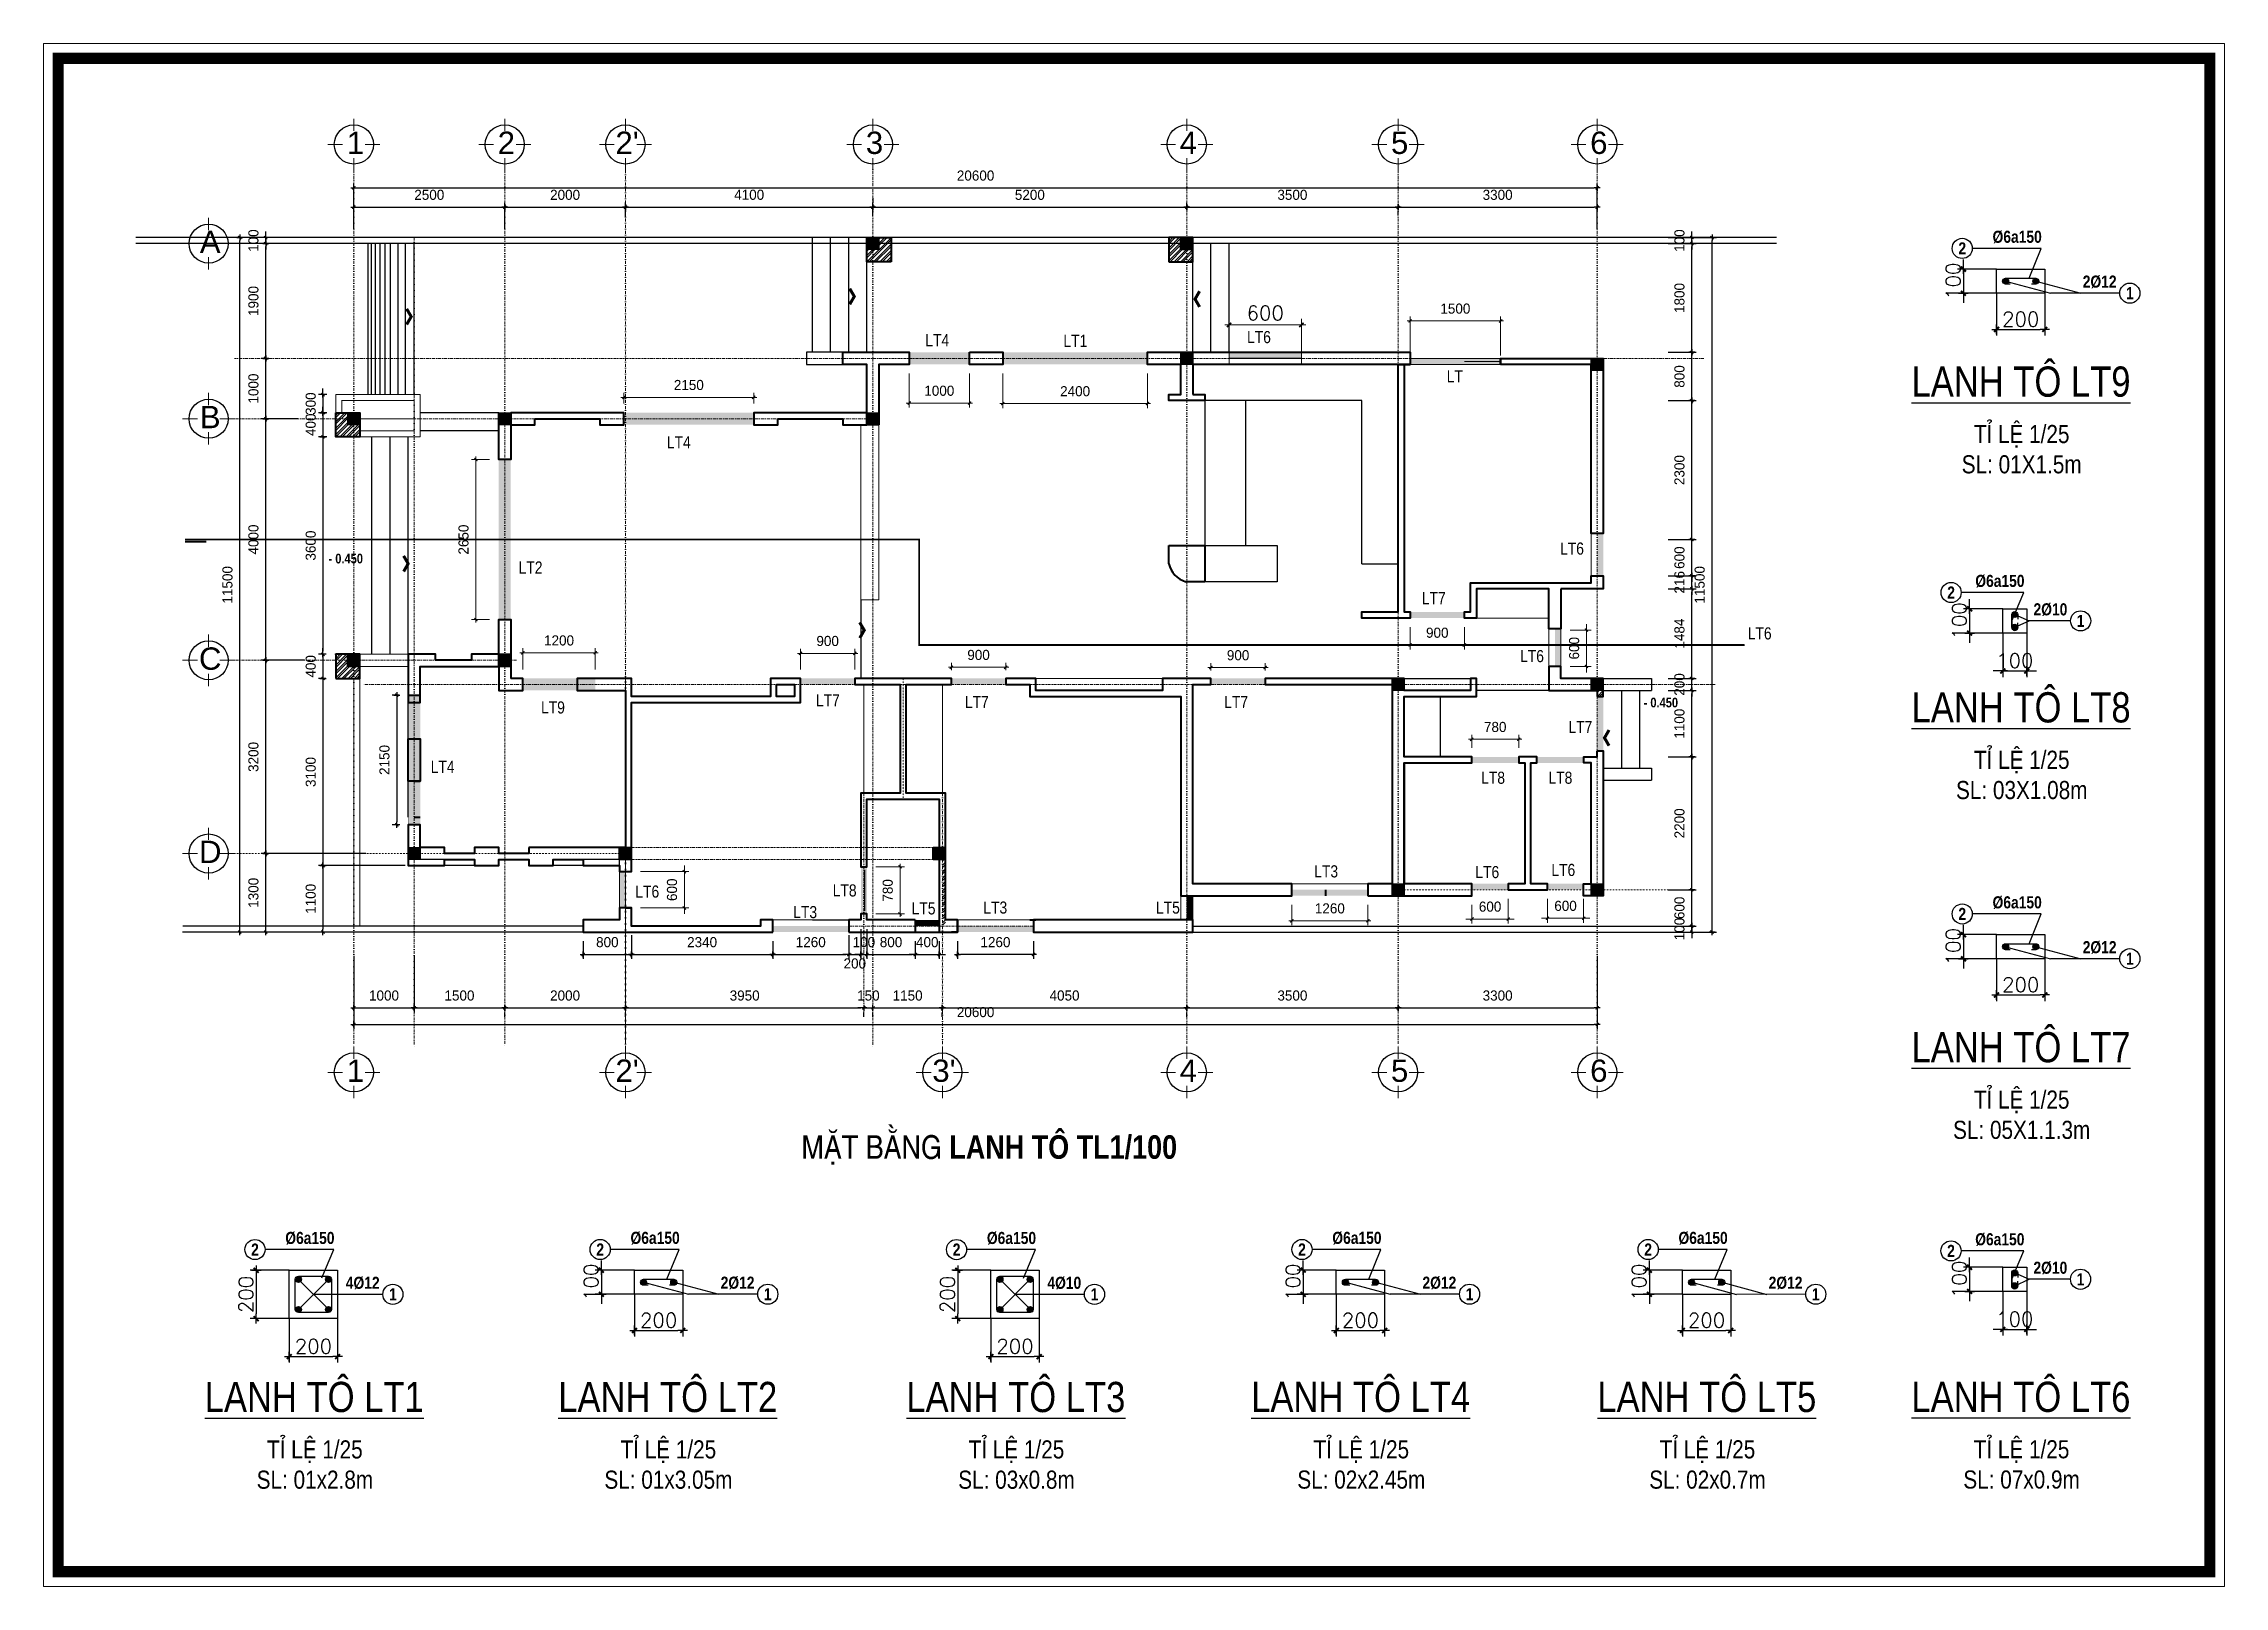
# Model space of a CAD drawing. Header units: millimetres. Extents: x 615730 to 2792744, y 139412 to 597571.
# Drawn here: x 1160509 to 1196640, y 230270 to 255817 of the extents above; entities that cross this region are included whole.
import ezdxf
from ezdxf.enums import TextEntityAlignment as Align

# ---------------------------------------------------------------- set-up
doc = ezdxf.new("R2010")
doc.units = ezdxf.units.MM
doc.header["$MEASUREMENT"] = 0
doc.header["$PDMODE"] = 34
doc.linetypes.add('DASHDOT', pattern=[1, 0.5, -0.25, 0, -0.25])
doc.linetypes.add('HIDDEN2', pattern=[0.1875, 0.125, -0.0625])
doc.layers.get('0').update_dxf_attribs({"lineweight": 5})
for name, color, linetype, lineweight in [('0.1(9)', 9, 'Continuous', 13), ('CAT', 11, 'Continuous', 40), ('HATCH', 42, 'Continuous', 5), ('KT', 148, 'Continuous', 18), ('net cat.', 1, 'Continuous', 35), ('NET-THAY', 4, 'Continuous', 20), ('NETNGOAITUONG', 1, 'Continuous', 40), ('NTHAY1', 61, 'Continuous', 25), ('thay', 7, 'Continuous', 15), ('TIM TRUC', 149, 'DASHDOT', 9), ('VLIEU', 250, 'Continuous', 9)]:
    doc.layers.add(name, color=color, linetype=linetype, lineweight=lineweight)
for name, color, linetype in [('2L', 7, 'Continuous'), ('3L', 2, 'Continuous'), ('5L', 1, 'Continuous'), ('H', 252, 'Continuous'), ('LAYER18', 1, 'Continuous'), ('NET MANH', 252, 'Continuous'), ('netthay', 3, 'Continuous'), ('TEXT', 2, 'Continuous'), ('VL', 155, 'Continuous')]:
    doc.layers.add(name, color=color, linetype=linetype)
doc.styles.add('AVO', font='', dxfattribs={"height": 200})
doc.styles.add('H280', font='', dxfattribs={"height": 200})
doc.styles.add('KT OZON', font='', dxfattribs={"height": 200})
doc.styles.add('romans', font='romans.shx', dxfattribs={"height": 240})
doc.styles.get("Standard").update_dxf_attribs({"font": ''})
doc.styles.add('UNIVER', font='')
doc.styles.add('VNI-AVO', font='vni-roms.shx')
doc.styles.get('AVO').set_extended_font_data('VNI-Helve-Condense')
doc.styles.get('H280').set_extended_font_data('VNI-Avo')
doc.styles.get('KT OZON').set_extended_font_data('VNI-Helve')
doc.styles.get('Standard').set_extended_font_data('VNI-Avo')
doc.styles.get('UNIVER').set_extended_font_data('VNI-Helve-Condense', bold=True)
doc.dimstyles.new('1-50b', dxfattribs={"dimtxt": 167, "dimasz": 50, "dimexe": 75, "dimexo": 150, "dimgap": 120, "dimtad": 1, "dimdec": 0, "dimzin": 12, "dimtxsty": 'VNI-AVO', "dimblk": ']', "dimcen": 0, "dimdle": 50, "dimclrd": 252, "dimclre": 252, "dimclrt": 2, "dimadec": 0, "dimazin": 0, "dimtfac": 1, "dimtdec": 0, "dimtix": 1, "dimtmove": 2, "dimatfit": 0, "dimldrblk": 'OPEN90', "dimfxl": 1, "dimlwd": -1, "dimlwe": -1, "dimarcsym": 0})
doc.dimstyles.new('25', dxfattribs={"dimtxt": 160, "dimasz": 80, "dimexe": 100, "dimexo": 0, "dimgap": 50, "dimtad": 1, "dimdec": 0, "dimlfac": 0.25, "dimdsep": 46, "dimtxsty": 'romans', "dimblk": ']', "dimcen": 50, "dimdle": 100, "dimclrd": 148, "dimclre": 148, "dimclrt": 2, "dimadec": 0, "dimazin": 0, "dimtfac": 0.4, "dimtdec": 0, "dimtix": 1, "dimtmove": 2, "dimatfit": 3, "dimldrblk": ']', "dimfxl": 1, "dimtvp": 0.004, "dimtolj": 1, "dimarcsym": 0})
doc.dimstyles.new('50', dxfattribs={"dimtxt": 180, "dimasz": 70, "dimexe": 100, "dimexo": 0, "dimgap": 75, "dimtad": 1, "dimdec": 0, "dimlfac": 0.5, "dimzin": 0, "dimdsep": 46, "dimtxsty": 'romans', "dimblk": ']', "dimcen": 0, "dimdle": 100, "dimclrd": 148, "dimclre": 148, "dimclrt": 2, "dimadec": 0, "dimazin": 0, "dimtfac": 1.111111, "dimtdec": 0, "dimtix": 1, "dimtmove": 2, "dimatfit": 3, "dimldrblk": ']', "dimfxl": 200, "dimtolj": 1, "dimtzin": 0, "dimlwd": -1, "dimlwe": -1, "dimarcsym": 0})
pattern_1 = [(45, (589772.304, -2663.9), (-53.033009, 53.033009), []), (45, (589772.304, -2626.4), (-53.033009, 53.033009), [])]

msp = doc.modelspace()

# ---------------------------------------------------------------- texts
at = {"insert": (1173065.7, 237252.3, -15.9), "char_height": 390, "width": 26392.6, "attachment_point": 7}
msp.add_mtext('{\\fVNI-Helve-Condense|b1|i0|c0|p2;MAËT BAÈNG LANH TOÂ TL1/100}', dxfattribs=at)
at = {"layer": '2L'}
for s, style, p in [('Þ6a150', 'UNIVER', (1192798.9, 252518.5, -15.9)), ('2Þ12', 'UNIVER', (1194292.9, 251776, -15.9)), ('LT4', 'AVO', (1175117.7, 250805.9, -15.9)), ('LT1', 'AVO', (1177404.3, 250795.6, -15.9)), ('LT6', 'AVO', (1180447.5, 250857.5)), ('LT', 'AVO', (1183755.8, 250206.7)), ('LT4', 'AVO', (1170835.9, 249115.9)), ('LT6', 'AVO', (1185633.8, 247355.1, -15.9)), ('LT2', 'AVO', (1168379.8, 247041.9, -15.9)), ('Þ6a150', 'UNIVER', (1192512.9, 246819.9, -15.9)), ('LT7', 'AVO', (1183343.7, 246534.3, -15.9)), ('2Þ10', 'UNIVER', (1193477.5, 246349, -15.9)), ('LT6', 'AVO', (1188743.7, 245950.9, -15.9)), ('LT6', 'AVO', (1184971.2, 245574.5, -15.9)), ('LT7', 'AVO', (1173305.9, 244842, -15.9)), ('LT7', 'AVO', (1175773.9, 244815.6, -15.9)), ('LT7', 'AVO', (1180069.8, 244813.8, -15.9)), ('LT9', 'AVO', (1168750.8, 244724.3, -15.9)), ('LT7', 'AVO', (1185773.9, 244401.8, -15.9)), ('LT4', 'AVO', (1166922.7, 243740.8)), ('LT8', 'AVO', (1184326.6, 243560.5, -15.9)), ('LT8', 'AVO', (1185442.1, 243560.5, -15.9)), ('LT3', 'AVO', (1181561.2, 242010.4, -15.9)), ('LT6', 'AVO', (1184230, 241998, -15.9)), ('LT6', 'AVO', (1185489.4, 242033.8, -15.9)), ('LT6', 'AVO', (1170312.9, 241675.7, -15.9)), ('LT8', 'AVO', (1173583.4, 241694.2, -15.9)), ('LT3', 'AVO', (1172929.1, 241335.4, -15.9)), ('LT5', 'AVO', (1174891.1, 241397.3, -15.9)), ('LT3', 'AVO', (1176078.7, 241410.7, -15.9)), ('LT5', 'AVO', (1178939.2, 241410.4, -15.9)), ('Þ6a150', 'UNIVER', (1192798.9, 241497.1, -15.9)), ('2Þ12', 'UNIVER', (1194292.9, 240754.6, -15.9)), ('Þ6a150', 'UNIVER', (1164513.2, 235939.4, -15.9)), ('Þ6a150', 'UNIVER', (1170232.5, 235941.1, -15.9)), ('Þ6a150', 'UNIVER', (1176137.1, 235939.1, -15.9)), ('Þ6a150', 'UNIVER', (1181860, 235941.1, -15.9)), ('Þ6a150', 'UNIVER', (1187595.1, 235940.7, -15.9)), ('Þ6a150', 'UNIVER', (1192511.7, 235917.4, -15.9)), ('2Þ10', 'UNIVER', (1193476.4, 235446.4, -15.9)), ('4Þ12', 'UNIVER', (1165515.7, 235196.9, -15.9)), ('2Þ12', 'UNIVER', (1171726.5, 235198.6, -15.9)), ('4Þ10', 'UNIVER', (1177139.6, 235196.6, -15.9)), ('2Þ12', 'UNIVER', (1183354, 235198.6, -15.9)), ('2Þ12', 'UNIVER', (1189089.1, 235198.2, -15.9))]:
    msp.add_text(s, height=200, dxfattribs=dict(at, style=style)).set_placement(p)
at = {"layer": '2L', "style": 'AVO'}
for s, p in [('TÆ LEÄ 1/25', (1193281.5, 249202, -15.9)), ('SL: 01X1.5m', (1193281.5, 248701, -15.9)), ('TÆ LEÄ 1/25', (1193282.7, 243807.8, -15.9)), ('SL: 03X1.08m', (1193282.7, 243306.8, -15.9)), ('TÆ LEÄ 1/25', (1193281.5, 238180.7, -15.9)), ('SL: 05X1.1.3m', (1193281.5, 237679.7, -15.9)), ('TÆ LEÄ 1/25', (1165003.9, 232387.7, -15.9)), ('TÆ LEÄ 1/25', (1170860.6, 232387.7, -15.9)), ('TÆ LEÄ 1/25', (1176627.8, 232387.5, -15.9)), ('TÆ LEÄ 1/25', (1182340.7, 232389.5, -15.9)), ('TÆ LEÄ 1/25', (1188075.8, 232389.1, -15.9)), ('TÆ LEÄ 1/25', (1193279.6, 232390.4, -15.9)), ('SL: 01x2.8m', (1165003.9, 231886.7, -15.9)), ('SL: 01x3.05m', (1170860.6, 231886.6, -15.9)), ('SL: 03x0.8m', (1176627.8, 231886.4, -15.9)), ('SL: 02x2.45m', (1182340.7, 231888.5, -15.9)), ('SL: 02x0.7m', (1188075.8, 231888.1, -15.9)), ('SL: 07x0.9m', (1193279.6, 231889.4, -15.9))]:
    msp.add_text(s, height=300, dxfattribs=at).set_placement(p, align=Align.CENTER)
at = {"layer": '2L', "char_height": 200, "attachment_point": 5, "style": 'UNIVER'}
for s, insert in [('2', (1192296.9, 252426, -15.9)), ('1', (1195073.2, 251684.8, -15.9)), ('2', (1192111.6, 246727.4, -15.9)), ('1', (1194257.9, 246257.8, -15.9)), ('2', (1192296.9, 241404.6, -15.9)), ('1', (1195073.2, 240663.5, -15.9)), ('2', (1164011.2, 235846.9, -15.9)), ('2', (1169730.5, 235848.6, -15.9)), ('2', (1175635.1, 235846.6, -15.9)), ('2', (1181358, 235848.6, -15.9)), ('2', (1187093.1, 235848.2, -15.9)), ('2', (1192110.4, 235824.9, -15.9)), ('1', (1194256.7, 235355.3, -15.9)), ('1', (1166296.1, 235105.8, -15.9)), ('1', (1172506.8, 235107.5, -15.9)), ('1', (1177920, 235105.5, -15.9)), ('1', (1184134.3, 235107.5, -15.9)), ('1', (1189869.5, 235107.1, -15.9))]:
    msp.add_mtext(s, dxfattribs=dict(at, insert=insert))
at = {"layer": '5L', "style": 'AVO'}
for s, p in [('%%ULANH TOÂ LT9', (1193270.7, 249970.3, -15.9)), ('%%ULANH TOÂ LT8', (1193271.9, 244576.1, -15.9)), ('%%ULANH TOÂ LT7', (1193270.7, 238949, -15.9)), ('%%ULANH TOÂ LT1', (1164993.1, 233156.1, -15.9)), ('%%ULANH TOÂ LT2', (1170849.8, 233156, -15.9)), ('%%ULANH TOÂ LT3', (1176617, 233155.8, -15.9)), ('%%ULANH TOÂ LT4', (1182329.9, 233157.8, -15.9)), ('%%ULANH TOÂ LT5', (1188065, 233157.4, -15.9)), ('%%ULANH TOÂ LT6', (1193268.8, 233158.7, -15.9))]:
    msp.add_text(s, height=500, dxfattribs=at).set_placement(p, align=Align.CENTER)
at = {"layer": 'NTHAY1', "char_height": 160, "width": 11369.12, "attachment_point": 3}
for insert in [(1165800.2, 247369.9, -15.9), (1187588.2, 244985.6, -15.9)]:
    msp.add_mtext('{\\fVNI-Helve-Condense|b1|i0|c0|p2;- 0.450}', dxfattribs=dict(at, insert=insert))

# ---------------------------------------------------------------- blocks, each defined once
blk = doc.blocks.new(']')
for p, q in [((1, 0), (-1, 0)), ((0, 1), (0, -1))]:
    blk.add_line(p, q)
at = {"color": 9, "const_width": 0.4}
blk.add_lwpolyline([(-0.51, -0.51), (0.51, 0.51)], dxfattribs=at)
blk = doc.blocks.new('*D868')
at = {"layer": '2L', "color": 148, "lineweight": -2, "transparency": 16777216}
for p, q in [((1164580, 235504), (1163931, 235504)), ((1164031, 235424), (1164031, 234784)), ((1164580, 234704), (1163931, 234704))]:
    blk.add_line(p, q, dxfattribs=at)
at = {"layer": 'DEFPOINTS', "color": 0, "transparency": 16777216}
for p in [(1164580, 235504), (1164031, 234704), (1164580, 234704)]:
    blk.add_point(p, dxfattribs=at)
at = {"layer": '2L', "color": 148, "lineweight": -2, "transparency": 16777216, "xscale": 80, "yscale": 80, "zscale": 80}
for p, rotation in [((1164031, 235504), 90), ((1164031, 234704), 270)]:
    blk.add_blockref(']', p, dxfattribs=dict(at, rotation=rotation))
at = {"layer": '2L', "color": 2, "transparency": 16777216, "insert": (1163861, 235104), "char_height": 240, "attachment_point": 5, "rotation": 90, "style": 'romans'}
blk.add_mtext('\\A1;200', dxfattribs=at)
blk = doc.blocks.new('*D869')
at = {"layer": '2L', "color": 148, "lineweight": -2, "transparency": 16777216}
for p, q in [((1164580, 234704), (1164580, 233975)), ((1165380, 234704), (1165380, 233975)), ((1164660, 234075), (1165300, 234075))]:
    blk.add_line(p, q, dxfattribs=at)
at = {"layer": 'DEFPOINTS', "color": 0, "transparency": 16777216}
for p in [(1164580, 234704), (1165380, 234704), (1165380, 234075)]:
    blk.add_point(p, dxfattribs=at)
at = {"layer": '2L', "color": 148, "lineweight": -2, "transparency": 16777216, "xscale": 80, "yscale": 80, "zscale": 80, "rotation": 180}
blk.add_blockref(']', (1164580, 234075), dxfattribs=at)
at = {"layer": '2L', "color": 148, "lineweight": -2, "transparency": 16777216, "xscale": 80, "yscale": 80, "zscale": 80}
blk.add_blockref(']', (1165380, 234075), dxfattribs=at)
at = {"layer": '2L', "color": 2, "transparency": 16777216, "insert": (1164980, 234245), "char_height": 240, "attachment_point": 5, "style": 'romans'}
blk.add_mtext('\\A1;200', dxfattribs=at)
blk = doc.blocks.new('*D870')
at = {"layer": '2L', "color": 148, "lineweight": -2, "transparency": 16777216}
for p, q in [((1176203, 235504), (1175555, 235504)), ((1175655, 235424), (1175655, 234784)), ((1176203, 234704), (1175555, 234704))]:
    blk.add_line(p, q, dxfattribs=at)
at = {"layer": 'DEFPOINTS', "color": 0, "transparency": 16777216}
for p in [(1176203, 235504), (1175655, 234704), (1176203, 234704)]:
    blk.add_point(p, dxfattribs=at)
at = {"layer": '2L', "color": 148, "lineweight": -2, "transparency": 16777216, "xscale": 80, "yscale": 80, "zscale": 80}
for p, rotation in [((1175655, 235504), 90), ((1175655, 234704), 270)]:
    blk.add_blockref(']', p, dxfattribs=dict(at, rotation=rotation))
at = {"layer": '2L', "color": 2, "transparency": 16777216, "insert": (1175485, 235104), "char_height": 240, "attachment_point": 5, "rotation": 90, "style": 'romans'}
blk.add_mtext('\\A1;200', dxfattribs=at)
blk = doc.blocks.new('*D871')
at = {"layer": '2L', "color": 148, "lineweight": -2, "transparency": 16777216}
for p, q in [((1176203, 234704), (1176203, 233975)), ((1177003, 234704), (1177003, 233975)), ((1176283, 234075), (1176923, 234075))]:
    blk.add_line(p, q, dxfattribs=at)
at = {"layer": 'DEFPOINTS', "color": 0, "transparency": 16777216}
for p in [(1176203, 234704), (1177003, 234704), (1177003, 234075)]:
    blk.add_point(p, dxfattribs=at)
at = {"layer": '2L', "color": 148, "lineweight": -2, "transparency": 16777216, "xscale": 80, "yscale": 80, "zscale": 80, "rotation": 180}
blk.add_blockref(']', (1176203, 234075), dxfattribs=at)
at = {"layer": '2L', "color": 148, "lineweight": -2, "transparency": 16777216, "xscale": 80, "yscale": 80, "zscale": 80}
blk.add_blockref(']', (1177003, 234075), dxfattribs=at)
at = {"layer": '2L', "color": 2, "transparency": 16777216, "insert": (1176603, 234245), "char_height": 240, "attachment_point": 5, "style": 'romans'}
blk.add_mtext('\\A1;200', dxfattribs=at)
blk = doc.blocks.new('*D872')
at = {"layer": '2L', "color": 148, "lineweight": -2, "transparency": 16777216}
for p, q in [((1181378, 235586), (1181378, 235666)), ((1181926, 235506), (1181278, 235506)), ((1181378, 235506), (1181378, 235106)), ((1181926, 235106), (1181278, 235106)), ((1181378, 235026), (1181378, 234946))]:
    blk.add_line(p, q, dxfattribs=at)
at = {"layer": 'DEFPOINTS', "color": 0, "transparency": 16777216}
for p in [(1181926, 235506), (1181378, 235106), (1181926, 235106)]:
    blk.add_point(p, dxfattribs=at)
at = {"layer": '2L', "color": 148, "lineweight": -2, "transparency": 16777216, "xscale": 80, "yscale": 80, "zscale": 80}
for p, rotation in [((1181378, 235506), 270), ((1181378, 235106), 90)]:
    blk.add_blockref(']', p, dxfattribs=dict(at, rotation=rotation))
at = {"layer": '2L', "color": 2, "transparency": 16777216, "insert": (1181208, 235306), "char_height": 240, "attachment_point": 5, "rotation": 90, "style": 'romans'}
blk.add_mtext('\\A1;100', dxfattribs=at)
blk = doc.blocks.new('*D873')
at = {"layer": '2L', "color": 148, "lineweight": -2, "transparency": 16777216}
for p, q in [((1181926, 235106), (1181926, 234407)), ((1182726, 235106), (1182726, 234407)), ((1182006, 234507), (1182646, 234507))]:
    blk.add_line(p, q, dxfattribs=at)
at = {"layer": 'DEFPOINTS', "color": 0, "transparency": 16777216}
for p in [(1181926, 235106), (1182726, 235106), (1182726, 234507)]:
    blk.add_point(p, dxfattribs=at)
at = {"layer": '2L', "color": 148, "lineweight": -2, "transparency": 16777216, "xscale": 80, "yscale": 80, "zscale": 80, "rotation": 180}
blk.add_blockref(']', (1181926, 234507), dxfattribs=at)
at = {"layer": '2L', "color": 148, "lineweight": -2, "transparency": 16777216, "xscale": 80, "yscale": 80, "zscale": 80}
blk.add_blockref(']', (1182726, 234507), dxfattribs=at)
at = {"layer": '2L', "color": 2, "transparency": 16777216, "insert": (1182326, 234677), "char_height": 240, "attachment_point": 5, "style": 'romans'}
blk.add_mtext('\\A1;200', dxfattribs=at)
blk = doc.blocks.new('*D874')
at = {"layer": '2L', "color": 148, "lineweight": -2, "transparency": 16777216}
for p, q in [((1187113, 235586), (1187113, 235666)), ((1187661, 235506), (1187013, 235506)), ((1187113, 235506), (1187113, 235106)), ((1187661, 235106), (1187013, 235106)), ((1187113, 235026), (1187113, 234946))]:
    blk.add_line(p, q, dxfattribs=at)
at = {"layer": 'DEFPOINTS', "color": 0, "transparency": 16777216}
for p in [(1187661, 235506), (1187113, 235106), (1187661, 235106)]:
    blk.add_point(p, dxfattribs=at)
at = {"layer": '2L', "color": 148, "lineweight": -2, "transparency": 16777216, "xscale": 80, "yscale": 80, "zscale": 80}
for p, rotation in [((1187113, 235506), 270), ((1187113, 235106), 90)]:
    blk.add_blockref(']', p, dxfattribs=dict(at, rotation=rotation))
at = {"layer": '2L', "color": 2, "transparency": 16777216, "insert": (1186943, 235306), "char_height": 240, "attachment_point": 5, "rotation": 90, "style": 'romans'}
blk.add_mtext('\\A1;100', dxfattribs=at)
blk = doc.blocks.new('*D875')
at = {"layer": '2L', "color": 148, "lineweight": -2, "transparency": 16777216}
for p, q in [((1187661, 235106), (1187661, 234407)), ((1188461, 235106), (1188461, 234407)), ((1187741, 234507), (1188381, 234507))]:
    blk.add_line(p, q, dxfattribs=at)
at = {"layer": 'DEFPOINTS', "color": 0, "transparency": 16777216}
for p in [(1187661, 235106), (1188461, 235106), (1188461, 234507)]:
    blk.add_point(p, dxfattribs=at)
at = {"layer": '2L', "color": 148, "lineweight": -2, "transparency": 16777216, "xscale": 80, "yscale": 80, "zscale": 80, "rotation": 180}
blk.add_blockref(']', (1187661, 234507), dxfattribs=at)
at = {"layer": '2L', "color": 148, "lineweight": -2, "transparency": 16777216, "xscale": 80, "yscale": 80, "zscale": 80}
blk.add_blockref(']', (1188461, 234507), dxfattribs=at)
at = {"layer": '2L', "color": 2, "transparency": 16777216, "insert": (1188061, 234677), "char_height": 240, "attachment_point": 5, "style": 'romans'}
blk.add_mtext('\\A1;200', dxfattribs=at)
blk = doc.blocks.new('*D876')
at = {"layer": '2L', "color": 148, "lineweight": -2, "transparency": 16777216}
for p, q in [((1192865, 241062), (1192217, 241062)), ((1192317, 241142), (1192317, 241222)), ((1192317, 241062), (1192317, 240662)), ((1192865, 240662), (1192217, 240662)), ((1192317, 240582), (1192317, 240502))]:
    blk.add_line(p, q, dxfattribs=at)
at = {"layer": 'DEFPOINTS', "color": 0, "transparency": 16777216}
for p in [(1192865, 241062), (1192317, 240662), (1192865, 240662)]:
    blk.add_point(p, dxfattribs=at)
at = {"layer": '2L', "color": 148, "lineweight": -2, "transparency": 16777216, "xscale": 80, "yscale": 80, "zscale": 80}
for p, rotation in [((1192317, 241062), 270), ((1192317, 240662), 90)]:
    blk.add_blockref(']', p, dxfattribs=dict(at, rotation=rotation))
at = {"layer": '2L', "color": 2, "transparency": 16777216, "insert": (1192147, 240862), "char_height": 240, "attachment_point": 5, "rotation": 90, "style": 'romans'}
blk.add_mtext('\\A1;100', dxfattribs=at)
blk = doc.blocks.new('*D877')
at = {"layer": '2L', "color": 148, "lineweight": -2, "transparency": 16777216}
for p, q in [((1192865, 240662), (1192865, 239963)), ((1193665, 240662), (1193665, 239963)), ((1192945, 240063), (1193585, 240063))]:
    blk.add_line(p, q, dxfattribs=at)
at = {"layer": 'DEFPOINTS', "color": 0, "transparency": 16777216}
for p in [(1192865, 240662), (1193665, 240662), (1193665, 240063)]:
    blk.add_point(p, dxfattribs=at)
at = {"layer": '2L', "color": 148, "lineweight": -2, "transparency": 16777216, "xscale": 80, "yscale": 80, "zscale": 80, "rotation": 180}
blk.add_blockref(']', (1192865, 240063), dxfattribs=at)
at = {"layer": '2L', "color": 148, "lineweight": -2, "transparency": 16777216, "xscale": 80, "yscale": 80, "zscale": 80}
blk.add_blockref(']', (1193665, 240063), dxfattribs=at)
at = {"layer": '2L', "color": 2, "transparency": 16777216, "insert": (1193265, 240233), "char_height": 240, "attachment_point": 5, "style": 'romans'}
blk.add_mtext('\\A1;200', dxfattribs=at)
blk = doc.blocks.new('*D878')
at = {"layer": '2L', "color": 148, "lineweight": -2, "transparency": 16777216}
for p, q in [((1192418, 235634), (1192418, 235714)), ((1192967, 235554), (1192318, 235554)), ((1192418, 235554), (1192418, 235154)), ((1192967, 235154), (1192318, 235154)), ((1192418, 235074), (1192418, 234994))]:
    blk.add_line(p, q, dxfattribs=at)
at = {"layer": 'DEFPOINTS', "color": 0, "transparency": 16777216}
for p in [(1192967, 235554), (1192418, 235154), (1192967, 235154)]:
    blk.add_point(p, dxfattribs=at)
at = {"layer": '2L', "color": 148, "lineweight": -2, "transparency": 16777216, "xscale": 80, "yscale": 80, "zscale": 80}
for p, rotation in [((1192418, 235554), 270), ((1192418, 235154), 90)]:
    blk.add_blockref(']', p, dxfattribs=dict(at, rotation=rotation))
at = {"layer": '2L', "color": 2, "transparency": 16777216, "insert": (1192248, 235354), "char_height": 240, "attachment_point": 5, "rotation": 90, "style": 'romans'}
blk.add_mtext('\\A1;100', dxfattribs=at)
blk = doc.blocks.new('*D879')
at = {"layer": '2L', "color": 148, "lineweight": -2, "transparency": 16777216}
for p, q in [((1192967, 235154), (1192967, 234425)), ((1193367, 235154), (1193367, 234425)), ((1192887, 234525), (1192807, 234525)), ((1192967, 234525), (1193367, 234525)), ((1193447, 234525), (1193527, 234525))]:
    blk.add_line(p, q, dxfattribs=at)
at = {"layer": 'DEFPOINTS', "color": 0, "transparency": 16777216}
for p in [(1192967, 235154), (1193367, 235154), (1193367, 234525)]:
    blk.add_point(p, dxfattribs=at)
at = {"layer": '2L', "color": 148, "lineweight": -2, "transparency": 16777216, "xscale": 80, "yscale": 80, "zscale": 80}
blk.add_blockref(']', (1192967, 234525), dxfattribs=at)
at = {"layer": '2L', "color": 148, "lineweight": -2, "transparency": 16777216, "xscale": 80, "yscale": 80, "zscale": 80, "rotation": 180}
blk.add_blockref(']', (1193367, 234525), dxfattribs=at)
at = {"layer": '2L', "color": 2, "transparency": 16777216, "insert": (1193167, 234695), "char_height": 240, "attachment_point": 5, "style": 'romans'}
blk.add_mtext('\\A1;100', dxfattribs=at)
blk = doc.blocks.new('*D880')
at = {"layer": '2L', "color": 148, "lineweight": -2, "transparency": 16777216}
for p, q in [((1192968, 246457), (1192319, 246457)), ((1192419, 246537), (1192419, 246617)), ((1192419, 246457), (1192419, 246057)), ((1192968, 246057), (1192319, 246057)), ((1192419, 245977), (1192419, 245897))]:
    blk.add_line(p, q, dxfattribs=at)
at = {"layer": 'DEFPOINTS', "color": 0, "transparency": 16777216}
for p in [(1192968, 246457), (1192419, 246057), (1192968, 246057)]:
    blk.add_point(p, dxfattribs=at)
at = {"layer": '2L', "color": 148, "lineweight": -2, "transparency": 16777216, "xscale": 80, "yscale": 80, "zscale": 80}
for p, rotation in [((1192419, 246457), 270), ((1192419, 246057), 90)]:
    blk.add_blockref(']', p, dxfattribs=dict(at, rotation=rotation))
at = {"layer": '2L', "color": 2, "transparency": 16777216, "insert": (1192249, 246257), "char_height": 240, "attachment_point": 5, "rotation": 90, "style": 'romans'}
blk.add_mtext('\\A1;100', dxfattribs=at)
blk = doc.blocks.new('*D881')
at = {"layer": '2L', "color": 148, "lineweight": -2, "transparency": 16777216}
for p, q in [((1192968, 246057), (1192968, 245328)), ((1193368, 246057), (1193368, 245328)), ((1192888, 245428), (1192808, 245428)), ((1192968, 245428), (1193368, 245428)), ((1193448, 245428), (1193528, 245428))]:
    blk.add_line(p, q, dxfattribs=at)
at = {"layer": 'DEFPOINTS', "color": 0, "transparency": 16777216}
for p in [(1192968, 246057), (1193368, 246057), (1193368, 245428)]:
    blk.add_point(p, dxfattribs=at)
at = {"layer": '2L', "color": 148, "lineweight": -2, "transparency": 16777216, "xscale": 80, "yscale": 80, "zscale": 80}
blk.add_blockref(']', (1192968, 245428), dxfattribs=at)
at = {"layer": '2L', "color": 148, "lineweight": -2, "transparency": 16777216, "xscale": 80, "yscale": 80, "zscale": 80, "rotation": 180}
blk.add_blockref(']', (1193368, 245428), dxfattribs=at)
at = {"layer": '2L', "color": 2, "transparency": 16777216, "insert": (1193168, 245598), "char_height": 240, "attachment_point": 5, "style": 'romans'}
blk.add_mtext('\\A1;100', dxfattribs=at)
blk = doc.blocks.new('TRUC 1')
at = {"ltscale": 50}
blk.add_circle((0, -9525), 8572, dxfattribs=at)
at = {"layer": '0.1(9)', "ltscale": 50}
for p, q in [((0, -3572), (0, 1782)), ((-4942, -9525), (-11427, -9525)), ((4942, -9525), (11427, -9525)), ((0, -15478), (0, -20832))]:
    blk.add_line(p, q, dxfattribs=at)
at = {"layer": 'TEXT', "ltscale": 50, "style": 'H280'}
blk.add_attdef('1', text='', height=10478, dxfattribs=at).set_placement((-214, -4892), align=Align.CENTER)
blk = doc.blocks.new('*D896')
at = {"layer": 'DEFPOINTS', "color": 0, "ltscale": 10, "transparency": 16777216}
for p in [(1165650, 240860, -12), (1166649, 240860), (1166649, 239849)]:
    blk.add_point(p, dxfattribs=at)
at = {"layer": 'VL', "color": 252, "ltscale": 10, "transparency": 16777216}
for p, q in [((1165650, 240710), (1165650, 239774)), ((1166649, 240710), (1166649, 239774)), ((1165700, 239849), (1166599, 239849))]:
    blk.add_line(p, q, dxfattribs=at)
at = {"layer": 'VL', "color": 252, "ltscale": 10, "transparency": 16777216, "xscale": 50, "yscale": 50, "zscale": 50, "rotation": 180}
blk.add_blockref(']', (1165650, 239849), dxfattribs=at)
at = {"layer": 'VL', "color": 252, "ltscale": 10, "transparency": 16777216, "xscale": 50, "yscale": 50, "zscale": 50}
blk.add_blockref(']', (1166649, 239849), dxfattribs=at)
at = {"layer": 'VL', "color": 2, "ltscale": 10, "transparency": 16777216, "insert": (1166149, 240053), "char_height": 167, "attachment_point": 5, "style": 'VNI-AVO'}
blk.add_mtext('1000', dxfattribs=at)
blk = doc.blocks.new('_Open90')
at = {"color": 0, "linetype": 'ByBlock', "lineweight": -2}
for p, q in [((0, 0), (-1, 0)), ((-0.5, 0.5), (0, 0)), ((0, 0), (-0.5, -0.5))]:
    blk.add_line(p, q, dxfattribs=at)
blk = doc.blocks.new('*D897')
at = {"layer": 'DEFPOINTS', "color": 0, "ltscale": 10, "transparency": 16777216}
for p in [(1166649, 240860), (1168149, 239849), (1168149, 239849)]:
    blk.add_point(p, dxfattribs=at)
at = {"layer": 'VL', "color": 252, "ltscale": 10, "transparency": 16777216}
for p, q in [((1166649, 240710), (1166649, 239774)), ((1166699, 239849), (1168099, 239849)), ((1168149, 239699), (1168149, 239774))]:
    blk.add_line(p, q, dxfattribs=at)
at = {"layer": 'VL', "color": 252, "ltscale": 10, "transparency": 16777216, "xscale": 50, "yscale": 50, "zscale": 50, "rotation": 180}
blk.add_blockref(']', (1166649, 239849), dxfattribs=at)
at = {"layer": 'VL', "color": 252, "ltscale": 10, "transparency": 16777216, "xscale": 50, "yscale": 50, "zscale": 50}
blk.add_blockref(']', (1168149, 239849), dxfattribs=at)
at = {"layer": 'VL', "color": 2, "ltscale": 10, "transparency": 16777216, "insert": (1167399, 240053), "char_height": 167, "attachment_point": 5, "style": 'VNI-AVO'}
blk.add_mtext('1500', dxfattribs=at)
blk = doc.blocks.new('*D898')
at = {"layer": 'DEFPOINTS', "color": 0, "ltscale": 10, "transparency": 16777216}
for p in [(1168149, 239849), (1170149, 239849), (1170149, 239849)]:
    blk.add_point(p, dxfattribs=at)
at = {"layer": 'VL', "color": 252, "ltscale": 10, "transparency": 16777216}
for p, q in [((1168149, 239699), (1168149, 239774)), ((1168199, 239849), (1170099, 239849)), ((1170149, 239699), (1170149, 239774))]:
    blk.add_line(p, q, dxfattribs=at)
at = {"layer": 'VL', "color": 252, "ltscale": 10, "transparency": 16777216, "xscale": 50, "yscale": 50, "zscale": 50, "rotation": 180}
blk.add_blockref(']', (1168149, 239849), dxfattribs=at)
at = {"layer": 'VL', "color": 252, "ltscale": 10, "transparency": 16777216, "xscale": 50, "yscale": 50, "zscale": 50}
blk.add_blockref(']', (1170149, 239849), dxfattribs=at)
at = {"layer": 'VL', "color": 2, "ltscale": 10, "transparency": 16777216, "insert": (1169149, 240053), "char_height": 167, "attachment_point": 5, "style": 'VNI-AVO'}
blk.add_mtext('2000', dxfattribs=at)
blk = doc.blocks.new('*D899')
at = {"layer": 'DEFPOINTS', "color": 0, "ltscale": 10, "transparency": 16777216}
for p in [(1170149, 239849), (1174099, 239849), (1174099, 239849)]:
    blk.add_point(p, dxfattribs=at)
at = {"layer": 'VL', "color": 252, "ltscale": 10, "transparency": 16777216}
for p, q in [((1170149, 239699), (1170149, 239774)), ((1170199, 239849), (1174049, 239849)), ((1174099, 239699), (1174099, 239774))]:
    blk.add_line(p, q, dxfattribs=at)
at = {"layer": 'VL', "color": 252, "ltscale": 10, "transparency": 16777216, "xscale": 50, "yscale": 50, "zscale": 50, "rotation": 180}
blk.add_blockref(']', (1170149, 239849), dxfattribs=at)
at = {"layer": 'VL', "color": 252, "ltscale": 10, "transparency": 16777216, "xscale": 50, "yscale": 50, "zscale": 50}
blk.add_blockref(']', (1174099, 239849), dxfattribs=at)
at = {"layer": 'VL', "color": 2, "ltscale": 10, "transparency": 16777216, "insert": (1172124, 240053), "char_height": 167, "attachment_point": 5, "style": 'VNI-AVO'}
blk.add_mtext('3950', dxfattribs=at)
blk = doc.blocks.new('*D900')
at = {"layer": 'DEFPOINTS', "color": 0, "ltscale": 10, "transparency": 16777216}
for p in [(1174099, 239849), (1174250, 239849), (1174250, 239849)]:
    blk.add_point(p, dxfattribs=at)
at = {"layer": 'VL', "color": 252, "ltscale": 10, "transparency": 16777216}
for p, q in [((1174049, 239849), (1173999, 239849)), ((1174099, 239849), (1174250, 239849)), ((1174099, 239699), (1174099, 239774)), ((1174250, 239699), (1174250, 239774)), ((1174300, 239849), (1174350, 239849))]:
    blk.add_line(p, q, dxfattribs=at)
at = {"layer": 'VL', "color": 252, "ltscale": 10, "transparency": 16777216, "xscale": 50, "yscale": 50, "zscale": 50}
blk.add_blockref(']', (1174099, 239849), dxfattribs=at)
at = {"layer": 'VL', "color": 252, "ltscale": 10, "transparency": 16777216, "xscale": 50, "yscale": 50, "zscale": 50, "rotation": 180}
blk.add_blockref(']', (1174250, 239849), dxfattribs=at)
at = {"layer": 'VL', "color": 2, "ltscale": 10, "transparency": 16777216, "insert": (1174174, 240053), "char_height": 167, "attachment_point": 5, "style": 'VNI-AVO'}
blk.add_mtext('150', dxfattribs=at)
blk = doc.blocks.new('*D901')
at = {"layer": 'DEFPOINTS', "color": 0, "ltscale": 10, "transparency": 16777216}
for p in [(1175399, 239849), (1179449, 239849), (1179449, 239849)]:
    blk.add_point(p, dxfattribs=at)
at = {"layer": 'VL', "color": 252, "ltscale": 10, "transparency": 16777216}
for p, q in [((1175399, 239699), (1175399, 239774)), ((1175449, 239849), (1179399, 239849)), ((1179449, 239699), (1179449, 239774))]:
    blk.add_line(p, q, dxfattribs=at)
at = {"layer": 'VL', "color": 252, "ltscale": 10, "transparency": 16777216, "xscale": 50, "yscale": 50, "zscale": 50, "rotation": 180}
blk.add_blockref(']', (1175399, 239849), dxfattribs=at)
at = {"layer": 'VL', "color": 252, "ltscale": 10, "transparency": 16777216, "xscale": 50, "yscale": 50, "zscale": 50}
blk.add_blockref(']', (1179449, 239849), dxfattribs=at)
at = {"layer": 'VL', "color": 2, "ltscale": 10, "transparency": 16777216, "insert": (1177424, 240053), "char_height": 167, "attachment_point": 5, "style": 'VNI-AVO'}
blk.add_mtext('4050', dxfattribs=at)
blk = doc.blocks.new('*D902')
at = {"layer": 'DEFPOINTS', "color": 0, "ltscale": 10, "transparency": 16777216}
for p in [(1179449, 239849), (1182949, 239849), (1182949, 239774)]:
    blk.add_point(p, dxfattribs=at)
at = {"layer": 'VL', "color": 252, "ltscale": 10, "transparency": 16777216}
for p, q in [((1179449, 239699), (1179449, 239774)), ((1179499, 239849), (1182899, 239849))]:
    blk.add_line(p, q, dxfattribs=at)
at = {"layer": 'VL', "color": 252, "ltscale": 10, "transparency": 16777216, "xscale": 50, "yscale": 50, "zscale": 50, "rotation": 180}
blk.add_blockref(']', (1179449, 239849), dxfattribs=at)
at = {"layer": 'VL', "color": 252, "ltscale": 10, "transparency": 16777216, "xscale": 50, "yscale": 50, "zscale": 50}
blk.add_blockref(']', (1182949, 239849), dxfattribs=at)
at = {"layer": 'VL', "color": 2, "ltscale": 10, "transparency": 16777216, "insert": (1181199, 240053), "char_height": 167, "attachment_point": 5, "style": 'VNI-AVO'}
blk.add_mtext('3500', dxfattribs=at)
blk = doc.blocks.new('*D903')
at = {"layer": 'DEFPOINTS', "color": 0, "ltscale": 10, "transparency": 16777216}
for p in [(1182949, 239774), (1186249, 239849), (1186249, 239774)]:
    blk.add_point(p, dxfattribs=at)
at = {"layer": 'VL', "color": 252, "ltscale": 10, "transparency": 16777216}
blk.add_line((1182999, 239849), (1186199, 239849), dxfattribs=at)
at = {"layer": 'VL', "color": 252, "ltscale": 10, "transparency": 16777216, "xscale": 50, "yscale": 50, "zscale": 50, "rotation": 180}
blk.add_blockref(']', (1182949, 239849), dxfattribs=at)
at = {"layer": 'VL', "color": 252, "ltscale": 10, "transparency": 16777216, "xscale": 50, "yscale": 50, "zscale": 50}
blk.add_blockref(']', (1186249, 239849), dxfattribs=at)
at = {"layer": 'VL', "color": 2, "ltscale": 10, "transparency": 16777216, "insert": (1184599, 240053), "char_height": 167, "attachment_point": 5, "style": 'VNI-AVO'}
blk.add_mtext('3300', dxfattribs=at)
blk = doc.blocks.new('*D904')
at = {"layer": 'DEFPOINTS', "color": 0, "ltscale": 10, "transparency": 16777216}
for p in [(1174250, 239774), (1175399, 239849), (1175399, 239774)]:
    blk.add_point(p, dxfattribs=at)
at = {"layer": 'VL', "color": 252, "ltscale": 10, "transparency": 16777216}
blk.add_line((1174300, 239849), (1175349, 239849), dxfattribs=at)
at = {"layer": 'VL', "color": 252, "ltscale": 10, "transparency": 16777216, "xscale": 50, "yscale": 50, "zscale": 50, "rotation": 180}
blk.add_blockref(']', (1174250, 239849), dxfattribs=at)
at = {"layer": 'VL', "color": 252, "ltscale": 10, "transparency": 16777216, "xscale": 50, "yscale": 50, "zscale": 50}
blk.add_blockref(']', (1175399, 239849), dxfattribs=at)
at = {"layer": 'VL', "color": 2, "ltscale": 10, "transparency": 16777216, "insert": (1174824, 240053), "char_height": 167, "attachment_point": 5, "style": 'VNI-AVO'}
blk.add_mtext('1150', dxfattribs=at)
blk = doc.blocks.new('*D905')
at = {"layer": 'DEFPOINTS', "color": 0, "ltscale": 10, "transparency": 16777216}
for p in [(1165650, 240860), (1186250, 240860), (1186250, 239576)]:
    blk.add_point(p, dxfattribs=at)
at = {"layer": 'VL', "color": 252, "ltscale": 10, "transparency": 16777216}
for p, q in [((1165650, 240710), (1165650, 239501)), ((1186250, 240710), (1186250, 239501)), ((1165700, 239576), (1186200, 239576))]:
    blk.add_line(p, q, dxfattribs=at)
at = {"layer": 'VL', "color": 252, "ltscale": 10, "transparency": 16777216, "xscale": 50, "yscale": 50, "zscale": 50, "rotation": 180}
blk.add_blockref(']', (1165650, 239576), dxfattribs=at)
at = {"layer": 'VL', "color": 252, "ltscale": 10, "transparency": 16777216, "xscale": 50, "yscale": 50, "zscale": 50}
blk.add_blockref(']', (1186250, 239576), dxfattribs=at)
at = {"layer": 'VL', "color": 2, "ltscale": 10, "transparency": 16777216, "insert": (1175950, 239779), "char_height": 167, "attachment_point": 5, "style": 'VNI-AVO'}
blk.add_mtext('20600', dxfattribs=at)
blk = doc.blocks.new('*D906')
at = {"layer": 'DEFPOINTS', "color": 0, "ltscale": 10, "transparency": 16777216}
for p in [(1164189, 242405), (1165999, 242405), (1165999, 241105, -12)]:
    blk.add_point(p, dxfattribs=at)
at = {"layer": 'VL', "color": 252, "ltscale": 10, "transparency": 16777216}
for p, q in [((1165849, 242405), (1164114, 242405)), ((1164189, 241155), (1164189, 242355)), ((1165849, 241105), (1164114, 241105))]:
    blk.add_line(p, q, dxfattribs=at)
at = {"layer": 'VL', "color": 252, "ltscale": 10, "transparency": 16777216, "xscale": 50, "yscale": 50, "zscale": 50}
for p, rotation in [((1164189, 242405), 90), ((1164189, 241105), 270)]:
    blk.add_blockref(']', p, dxfattribs=dict(at, rotation=rotation))
at = {"layer": 'VL', "color": 2, "ltscale": 10, "transparency": 16777216, "insert": (1163986, 241755), "char_height": 167, "attachment_point": 5, "rotation": 90, "style": 'VNI-AVO'}
blk.add_mtext('1300', dxfattribs=at)
blk = doc.blocks.new('*D907')
at = {"layer": 'DEFPOINTS', "color": 0, "ltscale": 10, "transparency": 16777216}
for p in [(1164189, 245605), (1164979, 245605, -3), (1165999, 242405)]:
    blk.add_point(p, dxfattribs=at)
at = {"layer": 'VL', "color": 252, "ltscale": 10, "transparency": 16777216}
for p, q in [((1164829, 245605), (1164114, 245605)), ((1164189, 242455), (1164189, 245555)), ((1165849, 242405), (1164114, 242405))]:
    blk.add_line(p, q, dxfattribs=at)
at = {"layer": 'VL', "color": 252, "ltscale": 10, "transparency": 16777216, "xscale": 50, "yscale": 50, "zscale": 50}
for p, rotation in [((1164189, 245605), 90), ((1164189, 242405), 270)]:
    blk.add_blockref(']', p, dxfattribs=dict(at, rotation=rotation))
at = {"layer": 'VL', "color": 2, "ltscale": 10, "transparency": 16777216, "insert": (1163986, 244005), "char_height": 167, "attachment_point": 5, "rotation": 90, "style": 'VNI-AVO'}
blk.add_mtext('3200', dxfattribs=at)
blk = doc.blocks.new('*D908')
at = {"layer": 'DEFPOINTS', "color": 0, "ltscale": 10, "transparency": 16777216}
for p in [(1164189, 249605), (1164871, 249605), (1164979, 245605, -3)]:
    blk.add_point(p, dxfattribs=at)
at = {"layer": 'VL', "color": 252, "ltscale": 10, "transparency": 16777216}
for p, q in [((1164721, 249605), (1164114, 249605)), ((1164189, 245655), (1164189, 249555)), ((1164829, 245605), (1164114, 245605))]:
    blk.add_line(p, q, dxfattribs=at)
at = {"layer": 'VL', "color": 252, "ltscale": 10, "transparency": 16777216, "xscale": 50, "yscale": 50, "zscale": 50}
for p, rotation in [((1164189, 249605), 90), ((1164189, 245605), 270)]:
    blk.add_blockref(']', p, dxfattribs=dict(at, rotation=rotation))
at = {"layer": 'VL', "color": 2, "ltscale": 10, "transparency": 16777216, "insert": (1163986, 247605), "char_height": 167, "attachment_point": 5, "rotation": 90, "style": 'VNI-AVO'}
blk.add_mtext('4000', dxfattribs=at)
blk = doc.blocks.new('*D909')
at = {"layer": 'DEFPOINTS', "color": 0, "ltscale": 10, "transparency": 16777216}
for p in [(1164189, 250605), (1164370, 250605, 0), (1164871, 249605)]:
    blk.add_point(p, dxfattribs=at)
at = {"layer": 'VL', "color": 252, "ltscale": 10, "transparency": 16777216}
for p, q in [((1164220, 250605), (1164114, 250605)), ((1164189, 249655), (1164189, 250555)), ((1164721, 249605), (1164114, 249605))]:
    blk.add_line(p, q, dxfattribs=at)
at = {"layer": 'VL', "color": 252, "ltscale": 10, "transparency": 16777216, "xscale": 50, "yscale": 50, "zscale": 50}
for p, rotation in [((1164189, 250605), 90), ((1164189, 249605), 270)]:
    blk.add_blockref(']', p, dxfattribs=dict(at, rotation=rotation))
at = {"layer": 'VL', "color": 2, "ltscale": 10, "transparency": 16777216, "insert": (1163986, 250105), "char_height": 167, "attachment_point": 5, "rotation": 90, "style": 'VNI-AVO'}
blk.add_mtext('1000', dxfattribs=at)
blk = doc.blocks.new('*D910')
at = {"layer": 'DEFPOINTS', "color": 0, "ltscale": 10, "transparency": 16777216}
for p in [(1164189, 252505), (1164370, 252505), (1164370, 250605, 0)]:
    blk.add_point(p, dxfattribs=at)
at = {"layer": 'VL', "color": 252, "ltscale": 10, "transparency": 16777216}
for p, q in [((1164220, 252505), (1164114, 252505)), ((1164189, 250655), (1164189, 252455)), ((1164220, 250605), (1164114, 250605))]:
    blk.add_line(p, q, dxfattribs=at)
at = {"layer": 'VL', "color": 252, "ltscale": 10, "transparency": 16777216, "xscale": 50, "yscale": 50, "zscale": 50}
for p, rotation in [((1164189, 252505), 90), ((1164189, 250605), 270)]:
    blk.add_blockref(']', p, dxfattribs=dict(at, rotation=rotation))
at = {"layer": 'VL', "color": 2, "ltscale": 10, "transparency": 16777216, "insert": (1163986, 251555), "char_height": 167, "attachment_point": 5, "rotation": 90, "style": 'VNI-AVO'}
blk.add_mtext('1900', dxfattribs=at)
blk = doc.blocks.new('*D911')
at = {"layer": 'DEFPOINTS', "color": 0, "ltscale": 10, "transparency": 16777216}
for p in [(1164189, 252605), (1164370, 252605), (1164370, 252505)]:
    blk.add_point(p, dxfattribs=at)
at = {"layer": 'VL', "color": 252, "ltscale": 10, "transparency": 16777216}
for p, q in [((1164220, 252605), (1164114, 252605)), ((1164189, 252655), (1164189, 252705)), ((1164189, 252505), (1164189, 252605)), ((1164220, 252505), (1164114, 252505)), ((1164189, 252455), (1164189, 252405))]:
    blk.add_line(p, q, dxfattribs=at)
at = {"layer": 'VL', "color": 252, "ltscale": 10, "transparency": 16777216, "xscale": 50, "yscale": 50, "zscale": 50}
for p, rotation in [((1164189, 252605), 270), ((1164189, 252505), 90)]:
    blk.add_blockref(']', p, dxfattribs=dict(at, rotation=rotation))
at = {"layer": 'VL', "color": 2, "ltscale": 10, "transparency": 16777216, "insert": (1163986, 252555), "char_height": 167, "attachment_point": 5, "rotation": 90, "style": 'VNI-AVO'}
blk.add_mtext('100', dxfattribs=at)
blk = doc.blocks.new('*D912')
at = {"layer": 'DEFPOINTS', "color": 0, "ltscale": 10, "transparency": 16777216}
for p in [(1163759, 252605), (1164370, 252605), (1164370, 241105)]:
    blk.add_point(p, dxfattribs=at)
at = {"layer": 'VL', "color": 252, "ltscale": 10, "transparency": 16777216}
for p, q in [((1164220, 252605), (1163684, 252605)), ((1163759, 241155), (1163759, 252555)), ((1164220, 241105), (1163684, 241105))]:
    blk.add_line(p, q, dxfattribs=at)
at = {"layer": 'VL', "color": 252, "ltscale": 10, "transparency": 16777216, "xscale": 50, "yscale": 50, "zscale": 50}
for p, rotation in [((1163759, 252605), 90), ((1163759, 241105), 270)]:
    blk.add_blockref(']', p, dxfattribs=dict(at, rotation=rotation))
at = {"layer": 'VL', "color": 2, "ltscale": 10, "transparency": 16777216, "insert": (1163556, 246855), "char_height": 167, "attachment_point": 5, "rotation": 90, "style": 'VNI-AVO'}
blk.add_mtext('11500', dxfattribs=at)
blk = doc.blocks.new('*D913')
at = {"layer": 'DEFPOINTS', "color": 0, "ltscale": 10, "transparency": 16777216}
for p in [(1168149, 253108), (1165650, 252605, -1), (1168149, 252605)]:
    blk.add_point(p, dxfattribs=at)
at = {"layer": 'VL', "color": 252, "ltscale": 10, "transparency": 16777216}
for p, q in [((1165650, 252755), (1165650, 253183)), ((1165700, 253108), (1168099, 253108)), ((1168149, 252755), (1168149, 253183))]:
    blk.add_line(p, q, dxfattribs=at)
at = {"layer": 'VL', "color": 252, "ltscale": 10, "transparency": 16777216, "xscale": 50, "yscale": 50, "zscale": 50, "rotation": 180}
blk.add_blockref(']', (1165650, 253108), dxfattribs=at)
at = {"layer": 'VL', "color": 252, "ltscale": 10, "transparency": 16777216, "xscale": 50, "yscale": 50, "zscale": 50}
blk.add_blockref(']', (1168149, 253108), dxfattribs=at)
at = {"layer": 'VL', "color": 2, "ltscale": 10, "transparency": 16777216, "insert": (1166899, 253312), "char_height": 167, "attachment_point": 5, "style": 'VNI-AVO'}
blk.add_mtext('2500', dxfattribs=at)
blk = doc.blocks.new('*D914')
at = {"layer": 'DEFPOINTS', "color": 0, "ltscale": 10, "transparency": 16777216}
for p in [(1170149, 253108), (1170149, 253108), (1168149, 252605)]:
    blk.add_point(p, dxfattribs=at)
at = {"layer": 'VL', "color": 252, "ltscale": 10, "transparency": 16777216}
for p, q in [((1168149, 252755), (1168149, 253183)), ((1168199, 253108), (1170099, 253108)), ((1170149, 252958), (1170149, 253033))]:
    blk.add_line(p, q, dxfattribs=at)
at = {"layer": 'VL', "color": 252, "ltscale": 10, "transparency": 16777216, "xscale": 50, "yscale": 50, "zscale": 50, "rotation": 180}
blk.add_blockref(']', (1168149, 253108), dxfattribs=at)
at = {"layer": 'VL', "color": 252, "ltscale": 10, "transparency": 16777216, "xscale": 50, "yscale": 50, "zscale": 50}
blk.add_blockref(']', (1170149, 253108), dxfattribs=at)
at = {"layer": 'VL', "color": 2, "ltscale": 10, "transparency": 16777216, "insert": (1169149, 253312), "char_height": 167, "attachment_point": 5, "style": 'VNI-AVO'}
blk.add_mtext('2000', dxfattribs=at)
blk = doc.blocks.new('*D915')
at = {"layer": 'DEFPOINTS', "color": 0, "ltscale": 10, "transparency": 16777216}
for p in [(1174249, 253108), (1179449, 253108), (1179449, 252959)]:
    blk.add_point(p, dxfattribs=at)
at = {"layer": 'VL', "color": 252, "ltscale": 10, "transparency": 16777216}
for p, q in [((1174249, 253258), (1174249, 253183)), ((1174299, 253108), (1179399, 253108)), ((1179449, 253109), (1179449, 253183))]:
    blk.add_line(p, q, dxfattribs=at)
at = {"layer": 'VL', "color": 252, "ltscale": 10, "transparency": 16777216, "xscale": 50, "yscale": 50, "zscale": 50, "rotation": 180}
blk.add_blockref(']', (1174249, 253108), dxfattribs=at)
at = {"layer": 'VL', "color": 252, "ltscale": 10, "transparency": 16777216, "xscale": 50, "yscale": 50, "zscale": 50}
blk.add_blockref(']', (1179449, 253108), dxfattribs=at)
at = {"layer": 'VL', "color": 2, "ltscale": 10, "transparency": 16777216, "insert": (1176849, 253312), "char_height": 167, "attachment_point": 5, "style": 'VNI-AVO'}
blk.add_mtext('5200', dxfattribs=at)
blk = doc.blocks.new('*D916')
at = {"layer": 'DEFPOINTS', "color": 0, "ltscale": 10, "transparency": 16777216}
for p in [(1179449, 252959), (1182949, 253121), (1182949, 253108)]:
    blk.add_point(p, dxfattribs=at)
at = {"layer": 'VL', "color": 252, "ltscale": 10, "transparency": 16777216}
for p, q in [((1179449, 253109), (1179449, 253183)), ((1179499, 253108), (1182899, 253108)), ((1182949, 252971), (1182949, 253033))]:
    blk.add_line(p, q, dxfattribs=at)
at = {"layer": 'VL', "color": 252, "ltscale": 10, "transparency": 16777216, "xscale": 50, "yscale": 50, "zscale": 50, "rotation": 180}
blk.add_blockref(']', (1179449, 253108), dxfattribs=at)
at = {"layer": 'VL', "color": 252, "ltscale": 10, "transparency": 16777216, "xscale": 50, "yscale": 50, "zscale": 50}
blk.add_blockref(']', (1182949, 253108), dxfattribs=at)
at = {"layer": 'VL', "color": 2, "ltscale": 10, "transparency": 16777216, "insert": (1181199, 253312), "char_height": 167, "attachment_point": 5, "style": 'VNI-AVO'}
blk.add_mtext('3500', dxfattribs=at)
blk = doc.blocks.new('*D917')
at = {"layer": 'DEFPOINTS', "color": 0, "ltscale": 10, "transparency": 16777216}
for p in [(1182949, 253121), (1186249, 253108), (1186249, 252959)]:
    blk.add_point(p, dxfattribs=at)
at = {"layer": 'VL', "color": 252, "ltscale": 10, "transparency": 16777216}
for p, q in [((1182949, 252971), (1182949, 253033)), ((1182999, 253108), (1186199, 253108)), ((1186249, 253109), (1186249, 253183))]:
    blk.add_line(p, q, dxfattribs=at)
at = {"layer": 'VL', "color": 252, "ltscale": 10, "transparency": 16777216, "xscale": 50, "yscale": 50, "zscale": 50, "rotation": 180}
blk.add_blockref(']', (1182949, 253108), dxfattribs=at)
at = {"layer": 'VL', "color": 252, "ltscale": 10, "transparency": 16777216, "xscale": 50, "yscale": 50, "zscale": 50}
blk.add_blockref(']', (1186249, 253108), dxfattribs=at)
at = {"layer": 'VL', "color": 2, "ltscale": 10, "transparency": 16777216, "insert": (1184599, 253312), "char_height": 167, "attachment_point": 5, "style": 'VNI-AVO'}
blk.add_mtext('3300', dxfattribs=at)
blk = doc.blocks.new('*D918')
at = {"layer": 'DEFPOINTS', "color": 0, "ltscale": 10, "transparency": 16777216}
for p in [(1174250, 253109), (1170149, 252804), (1174250, 252804)]:
    blk.add_point(p, dxfattribs=at)
at = {"layer": 'VL', "color": 252, "ltscale": 10, "transparency": 16777216}
for p, q in [((1170149, 252954), (1170149, 253184)), ((1170199, 253109), (1174200, 253109)), ((1174250, 252954), (1174250, 253184))]:
    blk.add_line(p, q, dxfattribs=at)
at = {"layer": 'VL', "color": 252, "ltscale": 10, "transparency": 16777216, "xscale": 50, "yscale": 50, "zscale": 50, "rotation": 180}
blk.add_blockref(']', (1170149, 253109), dxfattribs=at)
at = {"layer": 'VL', "color": 252, "ltscale": 10, "transparency": 16777216, "xscale": 50, "yscale": 50, "zscale": 50}
blk.add_blockref(']', (1174250, 253109), dxfattribs=at)
at = {"layer": 'VL', "color": 2, "ltscale": 10, "transparency": 16777216, "insert": (1172199, 253313), "char_height": 167, "attachment_point": 5, "style": 'VNI-AVO'}
blk.add_mtext('4100', dxfattribs=at)
blk = doc.blocks.new('*D919')
at = {"layer": 'DEFPOINTS', "color": 0, "ltscale": 10, "transparency": 16777216}
for p in [(1186250, 253428), (1165650, 252605), (1186250, 252605)]:
    blk.add_point(p, dxfattribs=at)
at = {"layer": 'VL', "color": 252, "ltscale": 10, "transparency": 16777216}
for p, q in [((1165650, 252755), (1165650, 253503)), ((1165700, 253428), (1186200, 253428)), ((1186250, 252755), (1186250, 253503))]:
    blk.add_line(p, q, dxfattribs=at)
at = {"layer": 'VL', "color": 252, "ltscale": 10, "transparency": 16777216, "xscale": 50, "yscale": 50, "zscale": 50, "rotation": 180}
blk.add_blockref(']', (1165650, 253428), dxfattribs=at)
at = {"layer": 'VL', "color": 252, "ltscale": 10, "transparency": 16777216, "xscale": 50, "yscale": 50, "zscale": 50}
blk.add_blockref(']', (1186250, 253428), dxfattribs=at)
at = {"layer": 'VL', "color": 2, "ltscale": 10, "transparency": 16777216, "insert": (1175950, 253631), "char_height": 167, "attachment_point": 5, "style": 'VNI-AVO'}
blk.add_mtext('20600', dxfattribs=at)
blk = doc.blocks.new('*D920')
at = {"layer": 'DEFPOINTS', "color": 0, "ltscale": 10, "transparency": 16777216}
for p in [(1187272, 241205), (1187272, 241105), (1187816, 241205)]:
    blk.add_point(p, dxfattribs=at)
at = {"layer": 'VL', "color": 252, "ltscale": 10, "transparency": 16777216}
for p, q in [((1187422, 241205), (1187891, 241205)), ((1187422, 241105), (1187891, 241105)), ((1187816, 241255), (1187816, 241305)), ((1187816, 241105), (1187816, 241205)), ((1187816, 241055), (1187816, 241005))]:
    blk.add_line(p, q, dxfattribs=at)
at = {"layer": 'VL', "color": 252, "ltscale": 10, "transparency": 16777216, "xscale": 50, "yscale": 50, "zscale": 50}
for p, rotation in [((1187816, 241205), 270), ((1187816, 241105), 90)]:
    blk.add_blockref(']', p, dxfattribs=dict(at, rotation=rotation))
at = {"layer": 'VL', "color": 2, "ltscale": 10, "transparency": 16777216, "insert": (1187612, 241155), "char_height": 167, "attachment_point": 5, "rotation": 90, "style": 'VNI-AVO'}
blk.add_mtext('100', dxfattribs=at)
blk = doc.blocks.new('*D921')
at = {"layer": 'DEFPOINTS', "color": 0, "ltscale": 10, "transparency": 16777216}
for p in [(1187272, 241805), (1187816, 241805), (1187272, 241205)]:
    blk.add_point(p, dxfattribs=at)
at = {"layer": 'VL', "color": 252, "ltscale": 10, "transparency": 16777216}
for p, q in [((1187422, 241805), (1187891, 241805)), ((1187816, 241855), (1187816, 241905)), ((1187816, 241205), (1187816, 241805)), ((1187422, 241205), (1187891, 241205)), ((1187816, 241155), (1187816, 241105))]:
    blk.add_line(p, q, dxfattribs=at)
at = {"layer": 'VL', "color": 252, "ltscale": 10, "transparency": 16777216, "xscale": 50, "yscale": 50, "zscale": 50}
for p, rotation in [((1187816, 241805), 270), ((1187816, 241205), 90)]:
    blk.add_blockref(']', p, dxfattribs=dict(at, rotation=rotation))
at = {"layer": 'VL', "color": 2, "ltscale": 10, "transparency": 16777216, "insert": (1187612, 241505), "char_height": 167, "attachment_point": 5, "rotation": 90, "style": 'VNI-AVO'}
blk.add_mtext('600', dxfattribs=at)
blk = doc.blocks.new('*D922')
at = {"layer": 'DEFPOINTS', "color": 0, "ltscale": 10, "transparency": 16777216}
for p in [(1187272, 244005), (1187816, 244005), (1187272, 241805)]:
    blk.add_point(p, dxfattribs=at)
at = {"layer": 'VL', "color": 252, "ltscale": 10, "transparency": 16777216}
for p, q in [((1187422, 244005), (1187891, 244005)), ((1187816, 241855), (1187816, 243955)), ((1187422, 241805), (1187891, 241805))]:
    blk.add_line(p, q, dxfattribs=at)
at = {"layer": 'VL', "color": 252, "ltscale": 10, "transparency": 16777216, "xscale": 50, "yscale": 50, "zscale": 50}
for p, rotation in [((1187816, 244005), 90), ((1187816, 241805), 270)]:
    blk.add_blockref(']', p, dxfattribs=dict(at, rotation=rotation))
at = {"layer": 'VL', "color": 2, "ltscale": 10, "transparency": 16777216, "insert": (1187612, 242905), "char_height": 167, "attachment_point": 5, "rotation": 90, "style": 'VNI-AVO'}
blk.add_mtext('2200', dxfattribs=at)
blk = doc.blocks.new('*D923')
at = {"layer": 'DEFPOINTS', "color": 0, "ltscale": 10, "transparency": 16777216}
for p in [(1187272, 245105), (1187816, 245105), (1187272, 244005)]:
    blk.add_point(p, dxfattribs=at)
at = {"layer": 'VL', "color": 252, "ltscale": 10, "transparency": 16777216}
for p, q in [((1187422, 245105), (1187891, 245105)), ((1187816, 244055), (1187816, 245055)), ((1187422, 244005), (1187891, 244005))]:
    blk.add_line(p, q, dxfattribs=at)
at = {"layer": 'VL', "color": 252, "ltscale": 10, "transparency": 16777216, "xscale": 50, "yscale": 50, "zscale": 50}
for p, rotation in [((1187816, 245105), 90), ((1187816, 244005), 270)]:
    blk.add_blockref(']', p, dxfattribs=dict(at, rotation=rotation))
at = {"layer": 'VL', "color": 2, "ltscale": 10, "transparency": 16777216, "insert": (1187612, 244555), "char_height": 167, "attachment_point": 5, "rotation": 90, "style": 'VNI-AVO'}
blk.add_mtext('1100', dxfattribs=at)
blk = doc.blocks.new('*D924')
at = {"layer": 'DEFPOINTS', "color": 0, "ltscale": 10, "transparency": 16777216}
for p in [(1187272, 245305), (1187272, 245105), (1187816, 245305)]:
    blk.add_point(p, dxfattribs=at)
at = {"layer": 'VL', "color": 252, "ltscale": 10, "transparency": 16777216}
for p, q in [((1187816, 245355), (1187816, 245405)), ((1187422, 245305), (1187891, 245305)), ((1187422, 245105), (1187891, 245105)), ((1187816, 245105), (1187816, 245305)), ((1187816, 245055), (1187816, 245005))]:
    blk.add_line(p, q, dxfattribs=at)
at = {"layer": 'VL', "color": 252, "ltscale": 10, "transparency": 16777216, "xscale": 50, "yscale": 50, "zscale": 50}
for p, rotation in [((1187816, 245305), 270), ((1187816, 245105), 90)]:
    blk.add_blockref(']', p, dxfattribs=dict(at, rotation=rotation))
at = {"layer": 'VL', "color": 2, "ltscale": 10, "transparency": 16777216, "insert": (1187612, 245205), "char_height": 167, "attachment_point": 5, "rotation": 90, "style": 'VNI-AVO'}
blk.add_mtext('200', dxfattribs=at)
blk = doc.blocks.new('*D925')
at = {"layer": 'DEFPOINTS', "color": 0, "ltscale": 10, "transparency": 16777216}
for p in [(1187272, 246789), (1187816, 246789), (1187272, 245305)]:
    blk.add_point(p, dxfattribs=at)
at = {"layer": 'VL', "color": 252, "ltscale": 10, "transparency": 16777216}
for p, q in [((1187422, 246789), (1187891, 246789)), ((1187816, 245355), (1187816, 246739)), ((1187422, 245305), (1187891, 245305))]:
    blk.add_line(p, q, dxfattribs=at)
at = {"layer": 'VL', "color": 252, "ltscale": 10, "transparency": 16777216, "xscale": 50, "yscale": 50, "zscale": 50}
for p, rotation in [((1187816, 246789), 90), ((1187816, 245305), 270)]:
    blk.add_blockref(']', p, dxfattribs=dict(at, rotation=rotation))
at = {"layer": 'VL', "color": 2, "ltscale": 10, "transparency": 16777216, "insert": (1187612, 246047), "char_height": 167, "attachment_point": 5, "rotation": 90, "style": 'VNI-AVO'}
blk.add_mtext('1484', dxfattribs=at)
blk = doc.blocks.new('*D926')
at = {"layer": 'DEFPOINTS', "color": 0, "ltscale": 10, "transparency": 16777216}
for p in [(1187272, 247005), (1187272, 246789), (1187816, 247005)]:
    blk.add_point(p, dxfattribs=at)
at = {"layer": 'VL', "color": 252, "ltscale": 10, "transparency": 16777216}
for p, q in [((1187422, 247005), (1187891, 247005)), ((1187422, 246789), (1187891, 246789)), ((1187816, 247055), (1187816, 247105)), ((1187816, 246789), (1187816, 247005)), ((1187816, 246739), (1187816, 246689))]:
    blk.add_line(p, q, dxfattribs=at)
at = {"layer": 'VL', "color": 252, "ltscale": 10, "transparency": 16777216, "xscale": 50, "yscale": 50, "zscale": 50}
for p, rotation in [((1187816, 247005), 270), ((1187816, 246789), 90)]:
    blk.add_blockref(']', p, dxfattribs=dict(at, rotation=rotation))
at = {"layer": 'VL', "color": 2, "ltscale": 10, "transparency": 16777216, "insert": (1187612, 246897), "char_height": 167, "attachment_point": 5, "rotation": 90, "style": 'VNI-AVO'}
blk.add_mtext('216', dxfattribs=at)
blk = doc.blocks.new('*D927')
at = {"layer": 'DEFPOINTS', "color": 0, "ltscale": 10, "transparency": 16777216}
for p in [(1187272, 247605), (1187816, 247605), (1187272, 247005)]:
    blk.add_point(p, dxfattribs=at)
at = {"layer": 'VL', "color": 252, "ltscale": 10, "transparency": 16777216}
for p, q in [((1187422, 247605), (1187891, 247605)), ((1187816, 247655), (1187816, 247705)), ((1187816, 247005), (1187816, 247605)), ((1187422, 247005), (1187891, 247005)), ((1187816, 246955), (1187816, 246905))]:
    blk.add_line(p, q, dxfattribs=at)
at = {"layer": 'VL', "color": 252, "ltscale": 10, "transparency": 16777216, "xscale": 50, "yscale": 50, "zscale": 50}
for p, rotation in [((1187816, 247605), 270), ((1187816, 247005), 90)]:
    blk.add_blockref(']', p, dxfattribs=dict(at, rotation=rotation))
at = {"layer": 'VL', "color": 2, "ltscale": 10, "transparency": 16777216, "insert": (1187612, 247305), "char_height": 167, "attachment_point": 5, "rotation": 90, "style": 'VNI-AVO'}
blk.add_mtext('600', dxfattribs=at)
blk = doc.blocks.new('*D928')
at = {"layer": 'DEFPOINTS', "color": 0, "ltscale": 10, "transparency": 16777216}
for p in [(1187272, 249905), (1187816, 249905), (1187272, 247605)]:
    blk.add_point(p, dxfattribs=at)
at = {"layer": 'VL', "color": 252, "ltscale": 10, "transparency": 16777216}
for p, q in [((1187422, 249905), (1187891, 249905)), ((1187816, 247655), (1187816, 249855)), ((1187422, 247605), (1187891, 247605))]:
    blk.add_line(p, q, dxfattribs=at)
at = {"layer": 'VL', "color": 252, "ltscale": 10, "transparency": 16777216, "xscale": 50, "yscale": 50, "zscale": 50}
for p, rotation in [((1187816, 249905), 90), ((1187816, 247605), 270)]:
    blk.add_blockref(']', p, dxfattribs=dict(at, rotation=rotation))
at = {"layer": 'VL', "color": 2, "ltscale": 10, "transparency": 16777216, "insert": (1187612, 248755), "char_height": 167, "attachment_point": 5, "rotation": 90, "style": 'VNI-AVO'}
blk.add_mtext('2300', dxfattribs=at)
blk = doc.blocks.new('*D929')
at = {"layer": 'DEFPOINTS', "color": 0, "ltscale": 10, "transparency": 16777216}
for p in [(1187272, 250705), (1187816, 250705), (1187272, 249905)]:
    blk.add_point(p, dxfattribs=at)
at = {"layer": 'VL', "color": 252, "ltscale": 10, "transparency": 16777216}
for p, q in [((1187422, 250705), (1187891, 250705)), ((1187816, 249955), (1187816, 250655)), ((1187422, 249905), (1187891, 249905))]:
    blk.add_line(p, q, dxfattribs=at)
at = {"layer": 'VL', "color": 252, "ltscale": 10, "transparency": 16777216, "xscale": 50, "yscale": 50, "zscale": 50}
for p, rotation in [((1187816, 250705), 90), ((1187816, 249905), 270)]:
    blk.add_blockref(']', p, dxfattribs=dict(at, rotation=rotation))
at = {"layer": 'VL', "color": 2, "ltscale": 10, "transparency": 16777216, "insert": (1187612, 250305), "char_height": 167, "attachment_point": 5, "rotation": 90, "style": 'VNI-AVO'}
blk.add_mtext('800', dxfattribs=at)
blk = doc.blocks.new('*D930')
at = {"layer": 'DEFPOINTS', "color": 0, "ltscale": 10, "transparency": 16777216}
for p in [(1187272, 252505), (1187816, 252505), (1187272, 250705)]:
    blk.add_point(p, dxfattribs=at)
at = {"layer": 'VL', "color": 252, "ltscale": 10, "transparency": 16777216}
for p, q in [((1187422, 252505), (1187891, 252505)), ((1187816, 250755), (1187816, 252455)), ((1187422, 250705), (1187891, 250705))]:
    blk.add_line(p, q, dxfattribs=at)
at = {"layer": 'VL', "color": 252, "ltscale": 10, "transparency": 16777216, "xscale": 50, "yscale": 50, "zscale": 50}
for p, rotation in [((1187816, 252505), 90), ((1187816, 250705), 270)]:
    blk.add_blockref(']', p, dxfattribs=dict(at, rotation=rotation))
at = {"layer": 'VL', "color": 2, "ltscale": 10, "transparency": 16777216, "insert": (1187612, 251605), "char_height": 167, "attachment_point": 5, "rotation": 90, "style": 'VNI-AVO'}
blk.add_mtext('1800', dxfattribs=at)
blk = doc.blocks.new('*D931')
at = {"layer": 'DEFPOINTS', "color": 0, "ltscale": 10, "transparency": 16777216}
for p in [(1187272, 252605), (1187816, 252605), (1187272, 252505)]:
    blk.add_point(p, dxfattribs=at)
at = {"layer": 'VL', "color": 252, "ltscale": 10, "transparency": 16777216}
for p, q in [((1187422, 252605), (1187891, 252605)), ((1187816, 252655), (1187816, 252705)), ((1187816, 252505), (1187816, 252605)), ((1187422, 252505), (1187891, 252505)), ((1187816, 252455), (1187816, 252405))]:
    blk.add_line(p, q, dxfattribs=at)
at = {"layer": 'VL', "color": 252, "ltscale": 10, "transparency": 16777216, "xscale": 50, "yscale": 50, "zscale": 50}
for p, rotation in [((1187816, 252605), 270), ((1187816, 252505), 90)]:
    blk.add_blockref(']', p, dxfattribs=dict(at, rotation=rotation))
at = {"layer": 'VL', "color": 2, "ltscale": 10, "transparency": 16777216, "insert": (1187612, 252555), "char_height": 167, "attachment_point": 5, "rotation": 90, "style": 'VNI-AVO'}
blk.add_mtext('100', dxfattribs=at)
blk = doc.blocks.new('*D932')
at = {"layer": 'DEFPOINTS', "color": 0, "ltscale": 10, "transparency": 16777216}
for p in [(1187436, 252605), (1188151, 252605), (1187436, 241105)]:
    blk.add_point(p, dxfattribs=at)
at = {"layer": 'VL', "color": 252, "ltscale": 10, "transparency": 16777216}
for p, q in [((1187586, 252605), (1188226, 252605)), ((1188151, 241155), (1188151, 252555)), ((1187586, 241105), (1188226, 241105))]:
    blk.add_line(p, q, dxfattribs=at)
at = {"layer": 'VL', "color": 252, "ltscale": 10, "transparency": 16777216, "xscale": 50, "yscale": 50, "zscale": 50}
for p, rotation in [((1188151, 252605), 90), ((1188151, 241105), 270)]:
    blk.add_blockref(']', p, dxfattribs=dict(at, rotation=rotation))
at = {"layer": 'VL', "color": 2, "ltscale": 10, "transparency": 16777216, "insert": (1187947, 246855), "char_height": 167, "attachment_point": 5, "rotation": 90, "style": 'VNI-AVO'}
blk.add_mtext('11500', dxfattribs=at)
blk = doc.blocks.new('*D882')
at = {"layer": 'DEFPOINTS', "color": 0, "ltscale": 10, "transparency": 16777216}
for p in [(1165138, 249705), (1165350, 250005, 44), (1165350, 249705, 47)]:
    blk.add_point(p, dxfattribs=at)
at = {"layer": 'VL', "color": 252, "ltscale": 10, "transparency": 16777216}
for p, q in [((1165138, 250055), (1165138, 250105)), ((1165200, 250005), (1165063, 250005)), ((1165200, 249705), (1165063, 249705)), ((1165138, 250005), (1165138, 249705)), ((1165138, 249655), (1165138, 249605))]:
    blk.add_line(p, q, dxfattribs=at)
at = {"layer": 'VL', "color": 252, "ltscale": 10, "transparency": 16777216, "xscale": 50, "yscale": 50, "zscale": 50}
for p, rotation in [((1165138, 250005), 270), ((1165138, 249705), 90)]:
    blk.add_blockref(']', p, dxfattribs=dict(at, rotation=rotation))
at = {"layer": 'VL', "color": 2, "ltscale": 10, "transparency": 16777216, "insert": (1164935, 249855), "char_height": 167, "attachment_point": 5, "rotation": 90, "style": 'VNI-AVO'}
blk.add_mtext('300', dxfattribs=at)
blk = doc.blocks.new('*D883')
at = {"layer": 'DEFPOINTS', "color": 0, "ltscale": 10, "transparency": 16777216}
for p in [(1165350, 249705, 47), (1165138, 249305), (1165350, 249305)]:
    blk.add_point(p, dxfattribs=at)
at = {"layer": 'VL', "color": 252, "ltscale": 10, "transparency": 16777216}
for p, q in [((1165200, 249705), (1165063, 249705)), ((1165138, 249755), (1165138, 249805)), ((1165138, 249705), (1165138, 249305)), ((1165200, 249305), (1165063, 249305)), ((1165138, 249255), (1165138, 249205))]:
    blk.add_line(p, q, dxfattribs=at)
at = {"layer": 'VL', "color": 252, "ltscale": 10, "transparency": 16777216, "xscale": 50, "yscale": 50, "zscale": 50}
for p, rotation in [((1165138, 249705), 270), ((1165138, 249305), 90)]:
    blk.add_blockref(']', p, dxfattribs=dict(at, rotation=rotation))
at = {"layer": 'VL', "color": 2, "ltscale": 10, "transparency": 16777216, "insert": (1164935, 249505), "char_height": 167, "attachment_point": 5, "rotation": 90, "style": 'VNI-AVO'}
blk.add_mtext('400', dxfattribs=at)
blk = doc.blocks.new('*D884')
at = {"layer": 'DEFPOINTS', "color": 0, "ltscale": 10, "transparency": 16777216}
for p in [(1165350, 249305), (1165138, 245705), (1165334, 245705)]:
    blk.add_point(p, dxfattribs=at)
at = {"layer": 'VL', "color": 252, "ltscale": 10, "transparency": 16777216}
for p, q in [((1165200, 249305), (1165063, 249305)), ((1165138, 249255), (1165138, 245755)), ((1165184, 245705), (1165063, 245705))]:
    blk.add_line(p, q, dxfattribs=at)
at = {"layer": 'VL', "color": 252, "ltscale": 10, "transparency": 16777216, "xscale": 50, "yscale": 50, "zscale": 50}
for p, rotation in [((1165138, 249305), 90), ((1165138, 245705), 270)]:
    blk.add_blockref(']', p, dxfattribs=dict(at, rotation=rotation))
at = {"layer": 'VL', "color": 2, "ltscale": 10, "transparency": 16777216, "insert": (1164935, 247505), "char_height": 167, "attachment_point": 5, "rotation": 90, "style": 'VNI-AVO'}
blk.add_mtext('3600', dxfattribs=at)
blk = doc.blocks.new('*D885')
at = {"layer": 'DEFPOINTS', "color": 0, "ltscale": 10, "transparency": 16777216}
for p in [(1165334, 245705), (1165138, 245305), (1165334, 245305, 127)]:
    blk.add_point(p, dxfattribs=at)
at = {"layer": 'VL', "color": 252, "ltscale": 10, "transparency": 16777216}
for p, q in [((1165184, 245705), (1165063, 245705)), ((1165138, 245755), (1165138, 245805)), ((1165138, 245705), (1165138, 245305)), ((1165184, 245305), (1165063, 245305)), ((1165138, 245255), (1165138, 245205))]:
    blk.add_line(p, q, dxfattribs=at)
at = {"layer": 'VL', "color": 252, "ltscale": 10, "transparency": 16777216, "xscale": 50, "yscale": 50, "zscale": 50}
for p, rotation in [((1165138, 245705), 270), ((1165138, 245305), 90)]:
    blk.add_blockref(']', p, dxfattribs=dict(at, rotation=rotation))
at = {"layer": 'VL', "color": 2, "ltscale": 10, "transparency": 16777216, "insert": (1164935, 245505), "char_height": 167, "attachment_point": 5, "rotation": 90, "style": 'VNI-AVO'}
blk.add_mtext('400', dxfattribs=at)
blk = doc.blocks.new('*D886')
at = {"layer": 'DEFPOINTS', "color": 0, "ltscale": 10, "transparency": 16777216}
for p in [(1165334, 245305, 127), (1165138, 242205), (1166649, 242205)]:
    blk.add_point(p, dxfattribs=at)
at = {"layer": 'VL', "color": 252, "ltscale": 10, "transparency": 16777216}
for p, q in [((1165184, 245305), (1165063, 245305)), ((1165138, 245255), (1165138, 242255)), ((1166499, 242205), (1165063, 242205))]:
    blk.add_line(p, q, dxfattribs=at)
at = {"layer": 'VL', "color": 252, "ltscale": 10, "transparency": 16777216, "xscale": 50, "yscale": 50, "zscale": 50}
for p, rotation in [((1165138, 245305), 90), ((1165138, 242205), 270)]:
    blk.add_blockref(']', p, dxfattribs=dict(at, rotation=rotation))
at = {"layer": 'VL', "color": 2, "ltscale": 10, "transparency": 16777216, "insert": (1164935, 243755), "char_height": 167, "attachment_point": 5, "rotation": 90, "style": 'VNI-AVO'}
blk.add_mtext('3100', dxfattribs=at)
blk = doc.blocks.new('*D887')
at = {"layer": 'DEFPOINTS', "color": 0, "ltscale": 10, "transparency": 16777216}
for p in [(1166649, 242205), (1165138, 241105), (1165650, 241105)]:
    blk.add_point(p, dxfattribs=at)
at = {"layer": 'VL', "color": 252, "ltscale": 10, "transparency": 16777216}
for p, q in [((1166499, 242205), (1165063, 242205)), ((1165138, 242155), (1165138, 241155)), ((1165500, 241105), (1165063, 241105))]:
    blk.add_line(p, q, dxfattribs=at)
at = {"layer": 'VL', "color": 252, "ltscale": 10, "transparency": 16777216, "xscale": 50, "yscale": 50, "zscale": 50}
for p, rotation in [((1165138, 242205), 90), ((1165138, 241105), 270)]:
    blk.add_blockref(']', p, dxfattribs=dict(at, rotation=rotation))
at = {"layer": 'VL', "color": 2, "ltscale": 10, "transparency": 16777216, "insert": (1164935, 241655), "char_height": 167, "attachment_point": 5, "rotation": 90, "style": 'VNI-AVO'}
blk.add_mtext('1100', dxfattribs=at)
blk = doc.blocks.new('*D888')
at = {"layer": 'DEFPOINTS', "color": 0, "ltscale": 10, "transparency": 16777216}
for p in [(1169449, 241105), (1170249, 241205), (1170249, 240734)]:
    blk.add_point(p, dxfattribs=at)
at = {"layer": 'VL', "color": 252, "ltscale": 10, "transparency": 16777216}
for p, q in [((1170249, 241055), (1170249, 240659)), ((1169449, 240955), (1169449, 240659)), ((1169499, 240734), (1170199, 240734))]:
    blk.add_line(p, q, dxfattribs=at)
at = {"layer": 'VL', "color": 252, "ltscale": 10, "transparency": 16777216, "xscale": 50, "yscale": 50, "zscale": 50, "rotation": 180}
blk.add_blockref(']', (1169449, 240734), dxfattribs=at)
at = {"layer": 'VL', "color": 252, "ltscale": 10, "transparency": 16777216, "xscale": 50, "yscale": 50, "zscale": 50}
blk.add_blockref(']', (1170249, 240734), dxfattribs=at)
at = {"layer": 'VL', "color": 2, "ltscale": 10, "transparency": 16777216, "insert": (1169849, 240937), "char_height": 167, "attachment_point": 5, "style": 'VNI-AVO'}
blk.add_mtext('800', dxfattribs=at)
blk = doc.blocks.new('*D889')
at = {"layer": 'DEFPOINTS', "color": 0, "ltscale": 10, "transparency": 16777216}
for p in [(1170249, 241205), (1172589, 241105), (1172589, 240734)]:
    blk.add_point(p, dxfattribs=at)
at = {"layer": 'VL', "color": 252, "ltscale": 10, "transparency": 16777216}
for p, q in [((1170249, 241055), (1170249, 240659)), ((1170299, 240734), (1172539, 240734)), ((1172589, 240955), (1172589, 240659))]:
    blk.add_line(p, q, dxfattribs=at)
at = {"layer": 'VL', "color": 252, "ltscale": 10, "transparency": 16777216, "xscale": 50, "yscale": 50, "zscale": 50, "rotation": 180}
blk.add_blockref(']', (1170249, 240734), dxfattribs=at)
at = {"layer": 'VL', "color": 252, "ltscale": 10, "transparency": 16777216, "xscale": 50, "yscale": 50, "zscale": 50}
blk.add_blockref(']', (1172589, 240734), dxfattribs=at)
at = {"layer": 'VL', "color": 2, "ltscale": 10, "transparency": 16777216, "insert": (1171419, 240937), "char_height": 167, "attachment_point": 5, "style": 'VNI-AVO'}
blk.add_mtext('2340', dxfattribs=at)
blk = doc.blocks.new('*D890')
at = {"layer": 'DEFPOINTS', "color": 0, "ltscale": 10, "transparency": 16777216}
for p in [(1172589, 241105), (1173849, 241205), (1173849, 240734)]:
    blk.add_point(p, dxfattribs=at)
at = {"layer": 'VL', "color": 252, "ltscale": 10, "transparency": 16777216}
for p, q in [((1173849, 241055), (1173849, 240659)), ((1172589, 240955), (1172589, 240659)), ((1172639, 240734), (1173799, 240734))]:
    blk.add_line(p, q, dxfattribs=at)
at = {"layer": 'VL', "color": 252, "ltscale": 10, "transparency": 16777216, "xscale": 50, "yscale": 50, "zscale": 50, "rotation": 180}
blk.add_blockref(']', (1172589, 240734), dxfattribs=at)
at = {"layer": 'VL', "color": 252, "ltscale": 10, "transparency": 16777216, "xscale": 50, "yscale": 50, "zscale": 50}
blk.add_blockref(']', (1173849, 240734), dxfattribs=at)
at = {"layer": 'VL', "color": 2, "ltscale": 10, "transparency": 16777216, "insert": (1173219, 240937), "char_height": 167, "attachment_point": 5, "style": 'VNI-AVO'}
blk.add_mtext('1260', dxfattribs=at)
blk = doc.blocks.new('*D891')
at = {"layer": 'DEFPOINTS', "color": 0, "ltscale": 10, "transparency": 16777216}
for p in [(1173849, 241205), (1174049, 241305), (1174049, 240734)]:
    blk.add_point(p, dxfattribs=at)
at = {"layer": 'VL', "color": 252, "ltscale": 10, "transparency": 16777216}
for p, q in [((1173849, 241055), (1173849, 240659)), ((1174049, 241155), (1174049, 240659)), ((1173799, 240734), (1173749, 240734)), ((1173849, 240734), (1174049, 240734)), ((1174099, 240734), (1174149, 240734))]:
    blk.add_line(p, q, dxfattribs=at)
at = {"layer": 'VL', "color": 252, "ltscale": 10, "transparency": 16777216, "xscale": 50, "yscale": 50, "zscale": 50}
blk.add_blockref(']', (1173849, 240734), dxfattribs=at)
at = {"layer": 'VL', "color": 252, "ltscale": 10, "transparency": 16777216, "xscale": 50, "yscale": 50, "zscale": 50, "rotation": 180}
blk.add_blockref(']', (1174049, 240734), dxfattribs=at)
at = {"layer": 'VL', "color": 2, "ltscale": 10, "transparency": 16777216, "insert": (1173949, 240584), "char_height": 167, "attachment_point": 5, "style": 'VNI-AVO'}
blk.add_mtext('200', dxfattribs=at)
blk = doc.blocks.new('*D892')
at = {"layer": 'DEFPOINTS', "color": 0, "ltscale": 10, "transparency": 16777216}
for p in [(1174049, 241305), (1174149, 241305), (1174149, 240734)]:
    blk.add_point(p, dxfattribs=at)
at = {"layer": 'VL', "color": 252, "ltscale": 10, "transparency": 16777216}
for p, q in [((1174049, 241155), (1174049, 240659)), ((1174149, 241155), (1174149, 240659)), ((1173999, 240734), (1173949, 240734)), ((1174049, 240734), (1174149, 240734)), ((1174199, 240734), (1174249, 240734))]:
    blk.add_line(p, q, dxfattribs=at)
at = {"layer": 'VL', "color": 252, "ltscale": 10, "transparency": 16777216, "xscale": 50, "yscale": 50, "zscale": 50}
blk.add_blockref(']', (1174049, 240734), dxfattribs=at)
at = {"layer": 'VL', "color": 252, "ltscale": 10, "transparency": 16777216, "xscale": 50, "yscale": 50, "zscale": 50, "rotation": 180}
blk.add_blockref(']', (1174149, 240734), dxfattribs=at)
at = {"layer": 'VL', "color": 2, "ltscale": 10, "transparency": 16777216, "insert": (1174099, 240937), "char_height": 167, "attachment_point": 5, "style": 'VNI-AVO'}
blk.add_mtext('100', dxfattribs=at)
blk = doc.blocks.new('*D893')
at = {"layer": 'DEFPOINTS', "color": 0, "ltscale": 10, "transparency": 16777216}
for p in [(1174149, 241305), (1174949, 241105), (1174949, 240734)]:
    blk.add_point(p, dxfattribs=at)
at = {"layer": 'VL', "color": 252, "ltscale": 10, "transparency": 16777216}
for p, q in [((1174149, 241155), (1174149, 240659)), ((1174199, 240734), (1174899, 240734)), ((1174949, 240955), (1174949, 240659))]:
    blk.add_line(p, q, dxfattribs=at)
at = {"layer": 'VL', "color": 252, "ltscale": 10, "transparency": 16777216, "xscale": 50, "yscale": 50, "zscale": 50, "rotation": 180}
blk.add_blockref(']', (1174149, 240734), dxfattribs=at)
at = {"layer": 'VL', "color": 252, "ltscale": 10, "transparency": 16777216, "xscale": 50, "yscale": 50, "zscale": 50}
blk.add_blockref(']', (1174949, 240734), dxfattribs=at)
at = {"layer": 'VL', "color": 2, "ltscale": 10, "transparency": 16777216, "insert": (1174549, 240937), "char_height": 167, "attachment_point": 5, "style": 'VNI-AVO'}
blk.add_mtext('800', dxfattribs=at)
blk = doc.blocks.new('*D894')
at = {"layer": 'DEFPOINTS', "color": 0, "ltscale": 10, "transparency": 16777216}
for p in [(1174949, 241105), (1175349, 241105), (1175349, 240734)]:
    blk.add_point(p, dxfattribs=at)
at = {"layer": 'VL', "color": 252, "ltscale": 10, "transparency": 16777216}
for p, q in [((1174899, 240734), (1174849, 240734)), ((1174949, 240955), (1174949, 240659)), ((1174949, 240734), (1175349, 240734)), ((1175349, 240955), (1175349, 240659)), ((1175399, 240734), (1175449, 240734))]:
    blk.add_line(p, q, dxfattribs=at)
at = {"layer": 'VL', "color": 252, "ltscale": 10, "transparency": 16777216, "xscale": 50, "yscale": 50, "zscale": 50}
blk.add_blockref(']', (1174949, 240734), dxfattribs=at)
at = {"layer": 'VL', "color": 252, "ltscale": 10, "transparency": 16777216, "xscale": 50, "yscale": 50, "zscale": 50, "rotation": 180}
blk.add_blockref(']', (1175349, 240734), dxfattribs=at)
at = {"layer": 'VL', "color": 2, "ltscale": 10, "transparency": 16777216, "insert": (1175149, 240937), "char_height": 167, "attachment_point": 5, "style": 'VNI-AVO'}
blk.add_mtext('400', dxfattribs=at)
blk = doc.blocks.new('*D895')
at = {"layer": 'DEFPOINTS', "color": 0, "ltscale": 10, "transparency": 16777216}
for p in [(1175649, 241105), (1176909, 241105), (1175649, 240734)]:
    blk.add_point(p, dxfattribs=at)
at = {"layer": 'VL', "color": 252, "ltscale": 10, "transparency": 16777216}
for p, q in [((1175649, 240955), (1175649, 240659)), ((1176859, 240734), (1175699, 240734)), ((1176909, 240955), (1176909, 240659))]:
    blk.add_line(p, q, dxfattribs=at)
at = {"layer": 'VL', "color": 252, "ltscale": 10, "transparency": 16777216, "xscale": 50, "yscale": 50, "zscale": 50, "rotation": 180}
blk.add_blockref(']', (1175649, 240734), dxfattribs=at)
at = {"layer": 'VL', "color": 252, "ltscale": 10, "transparency": 16777216, "xscale": 50, "yscale": 50, "zscale": 50}
blk.add_blockref(']', (1176909, 240734), dxfattribs=at)
at = {"layer": 'VL', "color": 2, "ltscale": 10, "transparency": 16777216, "insert": (1176279, 240937), "char_height": 167, "attachment_point": 5, "style": 'VNI-AVO'}
blk.add_mtext('1260', dxfattribs=at)
blk = doc.blocks.new('*D933')
at = {"layer": 'DEFPOINTS', "color": 0, "ltscale": 10, "transparency": 16777216}
for p in [(1176399, 250505), (1178799, 250505), (1178799, 249856)]:
    blk.add_point(p, dxfattribs=at)
at = {"layer": 'KT', "color": 252, "ltscale": 10, "transparency": 16777216}
for p, q in [((1176399, 250355), (1176399, 249781)), ((1178799, 250355), (1178799, 249781)), ((1176449, 249856), (1178749, 249856))]:
    blk.add_line(p, q, dxfattribs=at)
at = {"layer": 'KT', "color": 252, "ltscale": 10, "transparency": 16777216, "xscale": 50, "yscale": 50, "zscale": 50, "rotation": 180}
blk.add_blockref(']', (1176399, 249856), dxfattribs=at)
at = {"layer": 'KT', "color": 252, "ltscale": 10, "transparency": 16777216, "xscale": 50, "yscale": 50, "zscale": 50}
blk.add_blockref(']', (1178799, 249856), dxfattribs=at)
at = {"layer": 'KT', "color": 2, "ltscale": 10, "transparency": 16777216, "insert": (1177599, 250060), "char_height": 167, "attachment_point": 5, "style": 'VNI-AVO'}
blk.add_mtext('2400', dxfattribs=at)
blk = doc.blocks.new('*D934')
at = {"layer": 'DEFPOINTS', "color": 0, "ltscale": 10, "transparency": 16777216}
for p in [(1174849, 250505), (1175849, 250505), (1175849, 249865)]:
    blk.add_point(p, dxfattribs=at)
at = {"layer": 'KT', "color": 252, "ltscale": 10, "transparency": 16777216}
for p, q in [((1174849, 250355), (1174849, 249790)), ((1175849, 250355), (1175849, 249790)), ((1174899, 249865), (1175799, 249865))]:
    blk.add_line(p, q, dxfattribs=at)
at = {"layer": 'KT', "color": 252, "ltscale": 10, "transparency": 16777216, "xscale": 50, "yscale": 50, "zscale": 50, "rotation": 180}
blk.add_blockref(']', (1174849, 249865), dxfattribs=at)
at = {"layer": 'KT', "color": 252, "ltscale": 10, "transparency": 16777216, "xscale": 50, "yscale": 50, "zscale": 50}
blk.add_blockref(']', (1175849, 249865), dxfattribs=at)
at = {"layer": 'KT', "color": 2, "ltscale": 10, "transparency": 16777216, "insert": (1175349, 250068), "char_height": 167, "attachment_point": 5, "style": 'VNI-AVO'}
blk.add_mtext('1000', dxfattribs=at)
blk = doc.blocks.new('*D935')
at = {"layer": 'DEFPOINTS', "color": 0, "ltscale": 10, "transparency": 16777216}
for p in [(1168049, 248929, 63), (1167671, 246279), (1168049, 246279, 63)]:
    blk.add_point(p, dxfattribs=at)
at = {"layer": 'KT', "color": 252, "ltscale": 10, "transparency": 16777216}
for p, q in [((1167899, 248929), (1167596, 248929)), ((1167671, 248879), (1167671, 246329)), ((1167899, 246279), (1167596, 246279))]:
    blk.add_line(p, q, dxfattribs=at)
at = {"layer": 'KT', "color": 252, "ltscale": 10, "transparency": 16777216, "xscale": 50, "yscale": 50, "zscale": 50}
for p, rotation in [((1167671, 248929), 90), ((1167671, 246279), 270)]:
    blk.add_blockref(']', p, dxfattribs=dict(at, rotation=rotation))
at = {"layer": 'KT', "color": 2, "ltscale": 10, "transparency": 16777216, "insert": (1167467, 247604), "char_height": 167, "attachment_point": 5, "rotation": 90, "style": 'VNI-AVO'}
blk.add_mtext('2650', dxfattribs=at)
blk = doc.blocks.new('*D936')
at = {"layer": 'DEFPOINTS', "color": 0, "ltscale": 10, "transparency": 16777216}
for p in [(1169649, 245729), (1168449, 245305), (1169649, 245305)]:
    blk.add_point(p, dxfattribs=at)
at = {"layer": 'KT', "color": 252, "ltscale": 10, "transparency": 16777216}
for p, q in [((1168449, 245455), (1168449, 245804)), ((1168499, 245729), (1169599, 245729)), ((1169649, 245455), (1169649, 245804))]:
    blk.add_line(p, q, dxfattribs=at)
at = {"layer": 'KT', "color": 252, "ltscale": 10, "transparency": 16777216, "xscale": 50, "yscale": 50, "zscale": 50, "rotation": 180}
blk.add_blockref(']', (1168449, 245729), dxfattribs=at)
at = {"layer": 'KT', "color": 252, "ltscale": 10, "transparency": 16777216, "xscale": 50, "yscale": 50, "zscale": 50}
blk.add_blockref(']', (1169649, 245729), dxfattribs=at)
at = {"layer": 'KT', "color": 2, "ltscale": 10, "transparency": 16777216, "insert": (1169049, 245933), "char_height": 167, "attachment_point": 5, "style": 'VNI-AVO'}
blk.add_mtext('1200', dxfattribs=at)
blk = doc.blocks.new('*D937')
at = {"layer": 'DEFPOINTS', "color": 0, "ltscale": 10, "transparency": 16777216}
for p in [(1173949, 245720), (1173049, 245305), (1173949, 245305)]:
    blk.add_point(p, dxfattribs=at)
at = {"layer": 'KT', "color": 252, "ltscale": 10, "transparency": 16777216}
for p, q in [((1173049, 245455), (1173049, 245795)), ((1173099, 245720), (1173899, 245720)), ((1173949, 245455), (1173949, 245795))]:
    blk.add_line(p, q, dxfattribs=at)
at = {"layer": 'KT', "color": 252, "ltscale": 10, "transparency": 16777216, "xscale": 50, "yscale": 50, "zscale": 50, "rotation": 180}
blk.add_blockref(']', (1173049, 245720), dxfattribs=at)
at = {"layer": 'KT', "color": 252, "ltscale": 10, "transparency": 16777216, "xscale": 50, "yscale": 50, "zscale": 50}
blk.add_blockref(']', (1173949, 245720), dxfattribs=at)
at = {"layer": 'KT', "color": 2, "ltscale": 10, "transparency": 16777216, "insert": (1173499, 245924), "char_height": 167, "attachment_point": 5, "style": 'VNI-AVO'}
blk.add_mtext('900', dxfattribs=at)
blk = doc.blocks.new('*D938')
at = {"layer": 'DEFPOINTS', "color": 0, "ltscale": 10, "transparency": 16777216}
for p in [(1176449, 245489), (1175549, 245305), (1176449, 245305)]:
    blk.add_point(p, dxfattribs=at)
at = {"layer": 'KT', "color": 252, "ltscale": 10, "transparency": 16777216}
for p, q in [((1175549, 245455), (1175549, 245564)), ((1175599, 245489), (1176399, 245489)), ((1176449, 245455), (1176449, 245564))]:
    blk.add_line(p, q, dxfattribs=at)
at = {"layer": 'KT', "color": 252, "ltscale": 10, "transparency": 16777216, "xscale": 50, "yscale": 50, "zscale": 50, "rotation": 180}
blk.add_blockref(']', (1175549, 245489), dxfattribs=at)
at = {"layer": 'KT', "color": 252, "ltscale": 10, "transparency": 16777216, "xscale": 50, "yscale": 50, "zscale": 50}
blk.add_blockref(']', (1176449, 245489), dxfattribs=at)
at = {"layer": 'KT', "color": 2, "ltscale": 10, "transparency": 16777216, "insert": (1175999, 245693), "char_height": 167, "attachment_point": 5, "style": 'VNI-AVO'}
blk.add_mtext('900', dxfattribs=at)
blk = doc.blocks.new('*D939')
at = {"layer": 'DEFPOINTS', "color": 0, "ltscale": 10, "transparency": 16777216}
for p in [(1180749, 245485), (1179849, 245305), (1180749, 245305)]:
    blk.add_point(p, dxfattribs=at)
at = {"layer": 'KT', "color": 252, "ltscale": 10, "transparency": 16777216}
for p, q in [((1179849, 245455), (1179849, 245560)), ((1179899, 245485), (1180699, 245485)), ((1180749, 245455), (1180749, 245560))]:
    blk.add_line(p, q, dxfattribs=at)
at = {"layer": 'KT', "color": 252, "ltscale": 10, "transparency": 16777216, "xscale": 50, "yscale": 50, "zscale": 50, "rotation": 180}
blk.add_blockref(']', (1179849, 245485), dxfattribs=at)
at = {"layer": 'KT', "color": 252, "ltscale": 10, "transparency": 16777216, "xscale": 50, "yscale": 50, "zscale": 50}
blk.add_blockref(']', (1180749, 245485), dxfattribs=at)
at = {"layer": 'KT', "color": 2, "ltscale": 10, "transparency": 16777216, "insert": (1180299, 245688), "char_height": 167, "attachment_point": 5, "style": 'VNI-AVO'}
blk.add_mtext('900', dxfattribs=at)
blk = doc.blocks.new('*D940')
at = {"layer": 'DEFPOINTS', "color": 0, "ltscale": 10, "transparency": 16777216}
for p in [(1183149, 246305), (1184049, 246305), (1184049, 245858)]:
    blk.add_point(p, dxfattribs=at)
at = {"layer": 'KT', "color": 252, "ltscale": 10, "transparency": 16777216}
for p, q in [((1183149, 246155), (1183149, 245783)), ((1184049, 246155), (1184049, 245783)), ((1183199, 245858), (1183999, 245858))]:
    blk.add_line(p, q, dxfattribs=at)
at = {"layer": 'KT', "color": 252, "ltscale": 10, "transparency": 16777216, "xscale": 50, "yscale": 50, "zscale": 50, "rotation": 180}
blk.add_blockref(']', (1183149, 245858), dxfattribs=at)
at = {"layer": 'KT', "color": 252, "ltscale": 10, "transparency": 16777216, "xscale": 50, "yscale": 50, "zscale": 50}
blk.add_blockref(']', (1184049, 245858), dxfattribs=at)
at = {"layer": 'KT', "color": 2, "ltscale": 10, "transparency": 16777216, "insert": (1183599, 246061), "char_height": 167, "attachment_point": 5, "style": 'VNI-AVO'}
blk.add_mtext('900', dxfattribs=at)
blk = doc.blocks.new('*D941')
at = {"layer": 'DEFPOINTS', "color": 0, "ltscale": 10, "transparency": 16777216}
for p in [(1185649, 246105), (1185649, 245505), (1186071, 245505)]:
    blk.add_point(p, dxfattribs=at)
at = {"layer": 'KT', "color": 252, "ltscale": 10, "transparency": 16777216}
for p, q in [((1185799, 246105), (1186146, 246105)), ((1186071, 246155), (1186071, 246205)), ((1186071, 246105), (1186071, 245505)), ((1185799, 245505), (1186146, 245505)), ((1186071, 245455), (1186071, 245405))]:
    blk.add_line(p, q, dxfattribs=at)
at = {"layer": 'KT', "color": 252, "ltscale": 10, "transparency": 16777216, "xscale": 50, "yscale": 50, "zscale": 50}
for p, rotation in [((1186071, 246105), 270), ((1186071, 245505), 90)]:
    blk.add_blockref(']', p, dxfattribs=dict(at, rotation=rotation))
at = {"layer": 'KT', "color": 2, "ltscale": 10, "transparency": 16777216, "insert": (1185867, 245805), "char_height": 167, "attachment_point": 5, "rotation": 90, "style": 'VNI-AVO'}
blk.add_mtext('600', dxfattribs=at)
blk = doc.blocks.new('*D942')
at = {"layer": 'DEFPOINTS', "color": 0, "ltscale": 10, "transparency": 16777216}
for p in [(1181189, 241705), (1182449, 241705), (1182449, 241292)]:
    blk.add_point(p, dxfattribs=at)
at = {"layer": 'KT', "color": 252, "ltscale": 10, "transparency": 16777216}
for p, q in [((1181189, 241555), (1181189, 241217)), ((1182449, 241555), (1182449, 241217)), ((1181239, 241292), (1182399, 241292))]:
    blk.add_line(p, q, dxfattribs=at)
at = {"layer": 'KT', "color": 252, "ltscale": 10, "transparency": 16777216, "xscale": 50, "yscale": 50, "zscale": 50, "rotation": 180}
blk.add_blockref(']', (1181189, 241292), dxfattribs=at)
at = {"layer": 'KT', "color": 252, "ltscale": 10, "transparency": 16777216, "xscale": 50, "yscale": 50, "zscale": 50}
blk.add_blockref(']', (1182449, 241292), dxfattribs=at)
at = {"layer": 'KT', "color": 2, "ltscale": 10, "transparency": 16777216, "insert": (1181819, 241496), "char_height": 167, "attachment_point": 5, "style": 'VNI-AVO'}
blk.add_mtext('1260', dxfattribs=at)
blk = doc.blocks.new('*D943')
at = {"layer": 'DEFPOINTS', "color": 0, "ltscale": 10, "transparency": 16777216}
for p in [(1184774, 241805), (1184174, 241705), (1184774, 241321)]:
    blk.add_point(p, dxfattribs=at)
at = {"layer": 'KT', "color": 252, "ltscale": 10, "transparency": 16777216}
for p, q in [((1184174, 241555), (1184174, 241246)), ((1184774, 241655), (1184774, 241246)), ((1184124, 241321), (1184074, 241321)), ((1184174, 241321), (1184774, 241321)), ((1184824, 241321), (1184874, 241321))]:
    blk.add_line(p, q, dxfattribs=at)
at = {"layer": 'KT', "color": 252, "ltscale": 10, "transparency": 16777216, "xscale": 50, "yscale": 50, "zscale": 50}
blk.add_blockref(']', (1184174, 241321), dxfattribs=at)
at = {"layer": 'KT', "color": 252, "ltscale": 10, "transparency": 16777216, "xscale": 50, "yscale": 50, "zscale": 50, "rotation": 180}
blk.add_blockref(']', (1184774, 241321), dxfattribs=at)
at = {"layer": 'KT', "color": 2, "ltscale": 10, "transparency": 16777216, "insert": (1184474, 241525), "char_height": 167, "attachment_point": 5, "style": 'VNI-AVO'}
blk.add_mtext('600', dxfattribs=at)
blk = doc.blocks.new('*D944')
at = {"layer": 'DEFPOINTS', "color": 0, "ltscale": 10, "transparency": 16777216}
for p in [(1185424, 241805), (1186024, 241805), (1186024, 241334)]:
    blk.add_point(p, dxfattribs=at)
at = {"layer": 'KT', "color": 252, "ltscale": 10, "transparency": 16777216}
for p, q in [((1185424, 241655), (1185424, 241259)), ((1186024, 241655), (1186024, 241259)), ((1185374, 241334), (1185324, 241334)), ((1185424, 241334), (1186024, 241334)), ((1186074, 241334), (1186124, 241334))]:
    blk.add_line(p, q, dxfattribs=at)
at = {"layer": 'KT', "color": 252, "ltscale": 10, "transparency": 16777216, "xscale": 50, "yscale": 50, "zscale": 50}
blk.add_blockref(']', (1185424, 241334), dxfattribs=at)
at = {"layer": 'KT', "color": 252, "ltscale": 10, "transparency": 16777216, "xscale": 50, "yscale": 50, "zscale": 50, "rotation": 180}
blk.add_blockref(']', (1186024, 241334), dxfattribs=at)
at = {"layer": 'KT', "color": 2, "ltscale": 10, "transparency": 16777216, "insert": (1185724, 241538), "char_height": 167, "attachment_point": 5, "style": 'VNI-AVO'}
blk.add_mtext('600', dxfattribs=at)
blk = doc.blocks.new('*D945')
at = {"layer": 'DEFPOINTS', "color": 0, "ltscale": 10, "transparency": 16777216}
for p in [(1174149, 242185), (1174149, 241405), (1174699, 241405)]:
    blk.add_point(p, dxfattribs=at)
at = {"layer": 'KT', "color": 252, "ltscale": 10, "transparency": 16777216}
for p, q in [((1174299, 242185), (1174774, 242185)), ((1174699, 242135), (1174699, 241455)), ((1174299, 241405), (1174774, 241405))]:
    blk.add_line(p, q, dxfattribs=at)
at = {"layer": 'KT', "color": 252, "ltscale": 10, "transparency": 16777216, "xscale": 50, "yscale": 50, "zscale": 50}
for p, rotation in [((1174699, 242185), 90), ((1174699, 241405), 270)]:
    blk.add_blockref(']', p, dxfattribs=dict(at, rotation=rotation))
at = {"layer": 'KT', "color": 2, "ltscale": 10, "transparency": 16777216, "insert": (1174495, 241795), "char_height": 167, "attachment_point": 5, "rotation": 90, "style": 'VNI-AVO'}
blk.add_mtext('780', dxfattribs=at)
blk = doc.blocks.new('*D946')
at = {"layer": 'DEFPOINTS', "color": 0, "ltscale": 10, "transparency": 16777216}
for p in [(1170249, 242105), (1170249, 241505), (1171125, 241505)]:
    blk.add_point(p, dxfattribs=at)
at = {"layer": 'KT', "color": 252, "ltscale": 10, "transparency": 16777216}
for p, q in [((1170399, 242105), (1171200, 242105)), ((1171125, 242155), (1171125, 242205)), ((1171125, 242105), (1171125, 241505)), ((1170399, 241505), (1171200, 241505)), ((1171125, 241455), (1171125, 241405))]:
    blk.add_line(p, q, dxfattribs=at)
at = {"layer": 'KT', "color": 252, "ltscale": 10, "transparency": 16777216, "xscale": 50, "yscale": 50, "zscale": 50}
for p, rotation in [((1171125, 242105), 270), ((1171125, 241505), 90)]:
    blk.add_blockref(']', p, dxfattribs=dict(at, rotation=rotation))
at = {"layer": 'KT', "color": 2, "ltscale": 10, "transparency": 16777216, "insert": (1170921, 241805), "char_height": 167, "attachment_point": 5, "rotation": 90, "style": 'VNI-AVO'}
blk.add_mtext('600', dxfattribs=at)
blk = doc.blocks.new('*D947')
at = {"layer": '2L', "color": 148, "lineweight": -2, "transparency": 16777216}
for p, q in [((1169750, 235586), (1169750, 235666)), ((1170299, 235506), (1169650, 235506)), ((1169750, 235506), (1169750, 235106)), ((1170299, 235106), (1169650, 235106)), ((1169750, 235026), (1169750, 234946))]:
    blk.add_line(p, q, dxfattribs=at)
at = {"layer": 'DEFPOINTS', "color": 0, "transparency": 16777216}
for p in [(1170299, 235506), (1169750, 235106), (1170299, 235106)]:
    blk.add_point(p, dxfattribs=at)
at = {"layer": '2L', "color": 148, "lineweight": -2, "transparency": 16777216, "xscale": 80, "yscale": 80, "zscale": 80}
for p, rotation in [((1169750, 235506), 270), ((1169750, 235106), 90)]:
    blk.add_blockref(']', p, dxfattribs=dict(at, rotation=rotation))
at = {"layer": '2L', "color": 2, "transparency": 16777216, "insert": (1169580, 235306), "char_height": 240, "attachment_point": 5, "rotation": 90, "style": 'romans'}
blk.add_mtext('\\A1;100', dxfattribs=at)
blk = doc.blocks.new('*D948')
at = {"layer": '2L', "color": 148, "lineweight": -2, "transparency": 16777216}
for p, q in [((1170299, 235106), (1170299, 234407)), ((1171099, 235106), (1171099, 234407)), ((1170379, 234507), (1171019, 234507))]:
    blk.add_line(p, q, dxfattribs=at)
at = {"layer": 'DEFPOINTS', "color": 0, "transparency": 16777216}
for p in [(1170299, 235106), (1171099, 235106), (1171099, 234507)]:
    blk.add_point(p, dxfattribs=at)
at = {"layer": '2L', "color": 148, "lineweight": -2, "transparency": 16777216, "xscale": 80, "yscale": 80, "zscale": 80, "rotation": 180}
blk.add_blockref(']', (1170299, 234507), dxfattribs=at)
at = {"layer": '2L', "color": 148, "lineweight": -2, "transparency": 16777216, "xscale": 80, "yscale": 80, "zscale": 80}
blk.add_blockref(']', (1171099, 234507), dxfattribs=at)
at = {"layer": '2L', "color": 2, "transparency": 16777216, "insert": (1170699, 234677), "char_height": 240, "attachment_point": 5, "style": 'romans'}
blk.add_mtext('\\A1;200', dxfattribs=at)
blk = doc.blocks.new('*D949')
at = {"layer": 'DEFPOINTS', "color": 0, "ltscale": 10, "transparency": 16777216}
for p in [(1184949, 244297), (1184169, 244005), (1184949, 244005)]:
    blk.add_point(p, dxfattribs=at)
at = {"layer": 'KT', "color": 252, "ltscale": 10, "transparency": 16777216}
for p, q in [((1184169, 244155), (1184169, 244372)), ((1184219, 244297), (1184899, 244297)), ((1184949, 244155), (1184949, 244372))]:
    blk.add_line(p, q, dxfattribs=at)
at = {"layer": 'KT', "color": 252, "ltscale": 10, "transparency": 16777216, "xscale": 50, "yscale": 50, "zscale": 50, "rotation": 180}
blk.add_blockref(']', (1184169, 244297), dxfattribs=at)
at = {"layer": 'KT', "color": 252, "ltscale": 10, "transparency": 16777216, "xscale": 50, "yscale": 50, "zscale": 50}
blk.add_blockref(']', (1184949, 244297), dxfattribs=at)
at = {"layer": 'KT', "color": 2, "ltscale": 10, "transparency": 16777216, "insert": (1184559, 244500), "char_height": 167, "attachment_point": 5, "style": 'VNI-AVO'}
blk.add_mtext('780', dxfattribs=at)
blk = doc.blocks.new('*D950')
at = {"layer": '2L', "color": 148, "lineweight": -2, "transparency": 16777216}
for p, q in [((1192317, 252163), (1192317, 252243)), ((1192865, 252083), (1192217, 252083)), ((1192317, 252083), (1192317, 251683)), ((1192865, 251683), (1192217, 251683)), ((1192317, 251603), (1192317, 251523))]:
    blk.add_line(p, q, dxfattribs=at)
at = {"layer": 'DEFPOINTS', "color": 0, "transparency": 16777216}
for p in [(1192865, 252083), (1192317, 251683), (1192865, 251683)]:
    blk.add_point(p, dxfattribs=at)
at = {"layer": '2L', "color": 148, "lineweight": -2, "transparency": 16777216, "xscale": 80, "yscale": 80, "zscale": 80}
for p, rotation in [((1192317, 252083), 270), ((1192317, 251683), 90)]:
    blk.add_blockref(']', p, dxfattribs=dict(at, rotation=rotation))
at = {"layer": '2L', "color": 2, "transparency": 16777216, "insert": (1192147, 251883), "char_height": 240, "attachment_point": 5, "rotation": 90, "style": 'romans'}
blk.add_mtext('\\A1;100', dxfattribs=at)
blk = doc.blocks.new('*D951')
at = {"layer": '2L', "color": 148, "lineweight": -2, "transparency": 16777216}
for p, q in [((1192865, 251683), (1192865, 250984)), ((1193665, 251683), (1193665, 250984)), ((1192945, 251084), (1193585, 251084))]:
    blk.add_line(p, q, dxfattribs=at)
at = {"layer": 'DEFPOINTS', "color": 0, "transparency": 16777216}
for p in [(1192865, 251683), (1193665, 251683), (1193665, 251084)]:
    blk.add_point(p, dxfattribs=at)
at = {"layer": '2L', "color": 148, "lineweight": -2, "transparency": 16777216, "xscale": 80, "yscale": 80, "zscale": 80, "rotation": 180}
blk.add_blockref(']', (1192865, 251084), dxfattribs=at)
at = {"layer": '2L', "color": 148, "lineweight": -2, "transparency": 16777216, "xscale": 80, "yscale": 80, "zscale": 80}
blk.add_blockref(']', (1193665, 251084), dxfattribs=at)
at = {"layer": '2L', "color": 2, "transparency": 16777216, "insert": (1193265, 251254), "char_height": 240, "attachment_point": 5, "style": 'romans'}
blk.add_mtext('\\A1;200', dxfattribs=at)
blk = doc.blocks.new('*D1781')
at = {"layer": 'DEFPOINTS', "color": 0, "ltscale": 10, "transparency": 16777216}
for p in [(1184649, 251224), (1183149, 250555, -15), (1184649, 250505, -15)]:
    blk.add_point(p, dxfattribs=at)
at = {"layer": 'KT', "color": 252, "ltscale": 10, "transparency": 16777216}
for p, q in [((1183149, 250705), (1183149, 251299)), ((1183199, 251224), (1184599, 251224)), ((1184649, 250655), (1184649, 251299))]:
    blk.add_line(p, q, dxfattribs=at)
at = {"layer": 'KT', "color": 252, "ltscale": 10, "transparency": 16777216, "xscale": 50, "yscale": 50, "zscale": 50, "rotation": 180}
blk.add_blockref(']', (1183149, 251224), dxfattribs=at)
at = {"layer": 'KT', "color": 252, "ltscale": 10, "transparency": 16777216, "xscale": 50, "yscale": 50, "zscale": 50}
blk.add_blockref(']', (1184649, 251224), dxfattribs=at)
at = {"layer": 'KT', "color": 2, "ltscale": 10, "transparency": 16777216, "insert": (1183899, 251428), "char_height": 167, "attachment_point": 5, "style": 'VNI-AVO'}
blk.add_mtext('1500', dxfattribs=at)
blk = doc.blocks.new('*D1782')
at = {"layer": 'DEFPOINTS', "color": 0, "ltscale": 10, "transparency": 16777216}
for p in [(1166549, 245030, -16), (1166361, 242880), (1166549, 242880, -16)]:
    blk.add_point(p, dxfattribs=at)
at = {"layer": 'VL', "color": 252, "ltscale": 10, "transparency": 16777216}
for p, q in [((1166399, 245030), (1166286, 245030)), ((1166361, 244980), (1166361, 242930)), ((1166399, 242880), (1166286, 242880))]:
    blk.add_line(p, q, dxfattribs=at)
at = {"layer": 'VL', "color": 252, "ltscale": 10, "transparency": 16777216, "xscale": 50, "yscale": 50, "zscale": 50}
for p, rotation in [((1166361, 245030), 90), ((1166361, 242880), 270)]:
    blk.add_blockref(']', p, dxfattribs=dict(at, rotation=rotation))
at = {"layer": 'VL', "color": 2, "ltscale": 10, "transparency": 16777216, "insert": (1166157, 243955), "char_height": 167, "attachment_point": 5, "rotation": 90, "style": 'VNI-AVO'}
blk.add_mtext('2150', dxfattribs=at)
blk = doc.blocks.new('*D1783')
at = {"layer": 'DEFPOINTS', "color": 0, "ltscale": 10, "transparency": 16777216}
for p in [(1170124, 249705, -16), (1172274, 249959), (1172274, 249705)]:
    blk.add_point(p, dxfattribs=at)
at = {"layer": 'KT', "color": 252, "ltscale": 10, "transparency": 16777216}
for p, q in [((1170124, 249855), (1170124, 250034)), ((1172274, 249855), (1172274, 250034)), ((1170174, 249959), (1172224, 249959))]:
    blk.add_line(p, q, dxfattribs=at)
at = {"layer": 'KT', "color": 252, "ltscale": 10, "transparency": 16777216, "xscale": 50, "yscale": 50, "zscale": 50, "rotation": 180}
blk.add_blockref(']', (1170124, 249959), dxfattribs=at)
at = {"layer": 'KT', "color": 252, "ltscale": 10, "transparency": 16777216, "xscale": 50, "yscale": 50, "zscale": 50}
blk.add_blockref(']', (1172274, 249959), dxfattribs=at)
at = {"layer": 'KT', "color": 2, "ltscale": 10, "transparency": 16777216, "insert": (1171199, 250163), "char_height": 167, "attachment_point": 5, "style": 'VNI-AVO'}
blk.add_mtext('2150', dxfattribs=at)
blk = doc.blocks.new('*D1840')
at = {"layer": 'DEFPOINTS', "color": 0, "ltscale": 10, "transparency": 16777216}
for p in [(1181349, 251160), (1180149, 250705, -16), (1181349, 250705, -16)]:
    blk.add_point(p, dxfattribs=at)
at = {"layer": 'VLIEU', "color": 148, "ltscale": 10, "transparency": 16777216}
for p, q in [((1180149, 250705), (1180149, 251260)), ((1180219, 251160), (1181279, 251160)), ((1181349, 250705), (1181349, 251260))]:
    blk.add_line(p, q, dxfattribs=at)
at = {"layer": 'VLIEU', "color": 148, "ltscale": 10, "transparency": 16777216, "xscale": 70, "yscale": 70, "zscale": 70, "rotation": 180}
blk.add_blockref(']', (1180149, 251160), dxfattribs=at)
at = {"layer": 'VLIEU', "color": 148, "ltscale": 10, "transparency": 16777216, "xscale": 70, "yscale": 70, "zscale": 70}
blk.add_blockref(']', (1181349, 251160), dxfattribs=at)
at = {"layer": 'VLIEU', "color": 2, "ltscale": 10, "transparency": 16777216, "insert": (1180749, 251355), "char_height": 240, "attachment_point": 5, "style": 'romans'}
blk.add_mtext('\\A1;600', dxfattribs=at)

# ---------------------------------------------------------------- dimensions: what is measured, and where the dimension line sits
at = {"layer": '2L'}
for base, p1, p2, picture, middle in [((1192316.8, 251683.4, -15.9), (1192865.2, 252083.4, -15.9), (1192865.2, 251683.4, -15.9), '*D950', (1192146.8, 251883.4, -15.9)), ((1192419.3, 246057, -15.9), (1192967.7, 246457, -15.9), (1192967.7, 246057, -15.9), '*D880', (1192249.3, 246257, -15.9)), ((1192316.8, 240662.1, -15.9), (1192865.2, 241062.1, -15.9), (1192865.2, 240662.1, -15.9), '*D876', (1192146.8, 240862.1, -15.9)), ((1164031.2, 234704.4, -15.9), (1164579.5, 235504.4, -15.9), (1164579.5, 234704.4, -15.9), '*D868', (1163861.2, 235104.4, -15.9)), ((1169750.4, 235106.1, -15.9), (1170298.8, 235506.1, -15.9), (1170298.8, 235106.1, -15.9), '*D947', (1169580.4, 235306.1, -15.9)), ((1175655.1, 234704.1, -15.9), (1176203.4, 235504.1, -15.9), (1176203.4, 234704.1, -15.9), '*D870', (1175485.1, 235104.1, -15.9)), ((1181377.9, 235106.1, -15.9), (1181926.3, 235506.1, -15.9), (1181926.3, 235106.1, -15.9), '*D872', (1181207.9, 235306.1, -15.9)), ((1187113.1, 235105.7, -15.9), (1187661.4, 235505.7, -15.9), (1187661.4, 235105.7, -15.9), '*D874', (1186943.1, 235305.7, -15.9)), ((1192418.2, 235154.5, -15.9), (1192966.5, 235554.5, -15.9), (1192966.5, 235154.5, -15.9), '*D878', (1192248.2, 235354.5, -15.9))]:
    dim = msp.add_linear_dim(base=base, p1=p1, p2=p2, angle=90, dimstyle='25', dxfattribs=at)
    dim.commit()
    dim.dimension.update_dxf_attribs({"geometry": picture, "text_midpoint": middle})
for base, p1, p2, picture, middle in [((1193665.2, 251084.4, -15.9), (1192865.2, 251683.4, -15.9), (1193665.2, 251683.4, -15.9), '*D951', (1193265.2, 251254.4, -15.9)), ((1193367.7, 245427.6, -15.9), (1192967.7, 246057, -15.9), (1193367.7, 246057, -15.9), '*D881', (1193167.7, 245597.6, -15.9)), ((1193665.2, 240063.1, -15.9), (1192865.2, 240662.1, -15.9), (1193665.2, 240662.1, -15.9), '*D877', (1193265.2, 240233.1, -15.9)), ((1171098.8, 234507, -15.9), (1170298.8, 235106.1, -15.9), (1171098.8, 235106.1, -15.9), '*D948', (1170698.8, 234677, -15.9)), ((1182726.3, 234507, -15.9), (1181926.3, 235106.1, -15.9), (1182726.3, 235106.1, -15.9), '*D873', (1182326.3, 234677, -15.9)), ((1188461.4, 234506.6, -15.9), (1187661.4, 235105.7, -15.9), (1188461.4, 235105.7, -15.9), '*D875', (1188061.4, 234676.6, -15.9)), ((1193366.5, 234525.1, -15.9), (1192966.5, 235154.5, -15.9), (1193366.5, 235154.5, -15.9), '*D879', (1193166.5, 234695.1, -15.9)), ((1165379.5, 234075, -15.9), (1164579.5, 234704.4, -15.9), (1165379.5, 234704.4, -15.9), '*D869', (1164979.5, 234245, -15.9)), ((1177003.4, 234074.7, -15.9), (1176203.4, 234704.1, -15.9), (1177003.4, 234704.1, -15.9), '*D871', (1176603.4, 234244.7, -15.9))]:
    dim = msp.add_linear_dim(base=base, p1=p1, p2=p2, dimstyle='25', dxfattribs=at)
    dim.commit()
    dim.dimension.update_dxf_attribs({"geometry": picture, "text_midpoint": middle})
at = {"layer": 'KT', "ltscale": 10}
for base, p1, p2, picture, middle in [((1184649, 251224), (1183149, 250554.9, -15.4), (1184649, 250504.9, -15.4), '*D1781', (1183899, 251427.5)), ((1175849, 249864.6, -15.9), (1174849.3, 250504.9, -15.9), (1175849, 250504.9, -15.9), '*D934', (1175349.1, 250068.1, -15.9)), ((1178799, 249856, -15.9), (1176399, 250504.9, -15.9), (1178799, 250504.9, -15.9), '*D933', (1177599, 250059.5, -15.9)), ((1172274, 249959.4), (1170124, 249705.1, -15.9), (1172274, 249705.1), '*D1783', (1171199, 250162.9)), ((1184049, 245858, -15.9), (1183149, 246305.1, -15.9), (1184049, 246305.1, -15.9), '*D940', (1183599, 246061.5, -15.9)), ((1169649.2, 245729.3, -15.9), (1168448.9, 245305.1, -15.9), (1169649.2, 245305.1, -15.9), '*D936', (1169049.1, 245932.8, -15.9)), ((1173949.2, 245720.3, -15.9), (1173049.2, 245305.1, -15.9), (1173949.2, 245305.1, -15.9), '*D937', (1173499.2, 245923.8, -15.9)), ((1176449.2, 245489.3, -15.9), (1175549.2, 245305.1, -15.9), (1176449.2, 245305.1, -15.9), '*D938', (1175999.2, 245692.8, -15.9)), ((1180749.2, 245484.6, -15.9), (1179849.2, 245305.1, -15.9), (1180749.2, 245305.1, -15.9), '*D939', (1180299.2, 245688.1, -15.9)), ((1184949, 244296.8, -15.9), (1184169, 244005.1, -15.9), (1184949, 244005.1, -15.9), '*D949', (1184559, 244500.3, -15.9)), ((1184774, 241321.1, -15.9), (1184174, 241705.1, -15.9), (1184774, 241805.1, -15.9), '*D943', (1184474, 241524.6, -15.9)), ((1186024, 241334.5, -15.9), (1185424, 241805.1, -15.9), (1186024, 241805.1, -15.9), '*D944', (1185724, 241538, -15.9)), ((1182449, 241292, -15.9), (1181189, 241705.1, -15.9), (1182449, 241705.1, -15.9), '*D942', (1181819, 241495.5, -15.9))]:
    dim = msp.add_linear_dim(base=base, p1=p1, p2=p2, dimstyle='1-50b', dxfattribs=at)
    dim.commit()
    dim.dimension.update_dxf_attribs({"geometry": picture, "text_midpoint": middle})
for base, p1, p2, picture, middle in [((1167670.9, 246278.7, -15.9), (1168049.2, 248928.7, 47.5), (1168049.2, 246278.7, 47.5), '*D935', (1167467.4, 247603.7, -15.9)), ((1186070.9, 245504.8, -15.9), (1185648.8, 246104.8, -15.9), (1185648.8, 245504.8, -15.9), '*D941', (1185867.4, 245804.8, -15.9)), ((1171124.7, 241505.1, -15.9), (1170249.2, 242105.1, -15.9), (1170249.2, 241505.1, -15.9), '*D946', (1170921.2, 241805.1, -15.9)), ((1174699, 241405.1, -15.9), (1174149.2, 242185.1, -15.9), (1174149.2, 241405.1, -15.9), '*D945', (1174495.5, 241795.1, -15.9))]:
    dim = msp.add_linear_dim(base=base, p1=p1, p2=p2, angle=90, dimstyle='1-50b', dxfattribs=at)
    dim.commit()
    dim.dimension.update_dxf_attribs({"geometry": picture, "text_midpoint": middle})
at = {"layer": 'VL', "ltscale": 10}
for base, p1, p2, override, picture, middle in [((1186250, 253427.5, -15.9), (1165649.7, 252605.1, -15.9), (1186250, 252605.1, -15.9), {"dimfxl": 150, "dimarcsym": 1}, '*D919', (1175949.8, 253631, -15.9)), ((1168149.2207, 253108.3576, -15.9037), (1165649.6906, 252605.1271, -16.978), (1168149.2207, 252605.1271, -15.9037), {"dimfxl": 150, "dimarcsym": 1}, '*D913', (1166899.4557, 253311.8576, -15.9037)), ((1170149.2, 253108.4, -15.9), (1168149.2, 252605.1, -15.9), (1170149.2, 253108.4, -15.9), {"dimfxl": 150, "dimarcsym": 1}, '*D914', (1169149.2, 253311.9, -15.9)), ((1174249.6807, 253109.3555, -15.9037), (1170149.2207, 252803.8396, -15.9037), (1174249.6807, 252803.8396, -15.9037), {"dimfxl": 150, "dimarcsym": 1}, '*D918', (1172199.4507, 253312.8555, -15.9037)), ((1179449.1718, 253108.3576, -15.9037), (1174248.6828, 253108.3576, -15.9037), (1179449.1718, 252958.9467, -15.9037), {"dimfxl": 150, "dimarcsym": 1}, '*D915', (1176848.9273, 253311.8576, -15.9037)), ((1182949, 253108.4, -15.9), (1179449.2, 252958.9, -15.9), (1182949, 253121, -15.9), {"dimfxl": 150, "dimarcsym": 1}, '*D916', (1181199.1, 253311.9, -15.9)), ((1186249, 253108.4, -15.9), (1182949, 253121, -15.9), (1186249, 252959.1, -15.9), {"dimfxl": 150, "dimarcsym": 1}, '*D917', (1184599, 253311.9, -15.9)), ((1170249.2, 240733.6, -15.9), (1169449.2, 241105.1, -15.9), (1170249.2, 241205.1, -15.9), {"dimfxl": 40}, '*D888', (1169849.2, 240937.1, -15.9)), ((1172589.2, 240733.6, -15.9), (1170249.2, 241205.1, -15.9), (1172589.2, 241105.1, -15.9), {"dimfxl": 40}, '*D889', (1171419.2, 240937.1, -15.9)), ((1173849.2, 240733.6, -15.9), (1172589.2, 241105.1, -15.9), (1173849.2, 241205.1, -15.9), {"dimfxl": 40}, '*D890', (1173219.2, 240937.1, -15.9)), ((1174149.2, 240733.6, -15.9), (1174049.2, 241305.1, -15.9), (1174149.2, 241305.1, -15.9), {"dimfxl": 40}, '*D892', (1174099.2, 240937.1, -15.9)), ((1174949.2, 240733.6, -15.9), (1174149.2, 241305.1, -15.9), (1174949.2, 241105.1, -15.9), {"dimfxl": 40}, '*D893', (1174549.2, 240937.1, -15.9)), ((1175349.2, 240733.6, -15.9), (1174949.2, 241105.1, -15.9), (1175349.2, 241105.1, -15.9), {"dimfxl": 40}, '*D894', (1175149.2, 240937.1, -15.9)), ((1175649.2, 240733.6, -15.9), (1176909.2, 241105.1, -15.9), (1175649.2, 241105.1, -15.9), {"dimfxl": 40}, '*D895', (1176279.2, 240937.1, -15.9)), ((1166649.2207, 239849.3322, -15.9037), (1165649.6906, 240860.0624, -28.2996), (1166649.2207, 240860.0624, -15.9037), {"dimfxl": 150, "dimarcsym": 1}, '*D896', (1166149.4557, 240052.8322, -15.9037)), ((1186250, 239575.6, -15.9), (1165649.7, 240860.1, -15.9), (1186250, 240860.1, -15.9), {"dimfxl": 150, "dimarcsym": 1}, '*D905', (1175949.8, 239779.1, -15.9)), ((1168149.2, 239849.3, -15.9), (1166649.2, 240860.1, -15.9), (1168149.2, 239849.3, -15.9), {"dimfxl": 150, "dimarcsym": 1}, '*D897', (1167399.2, 240052.8, -15.9)), ((1170149.2, 239849.3, -15.9), (1168149.2, 239849.3, -15.9), (1170149.2, 239849.3, -15.9), {"dimfxl": 150, "dimarcsym": 1}, '*D898', (1169149.2, 240052.8, -15.9)), ((1174099.2, 239849.3, -15.9), (1170149.2, 239849.3, -15.9), (1174099.2, 239849.3, -15.9), {"dimfxl": 150, "dimarcsym": 1}, '*D899', (1172124.2, 240052.8, -15.9)), ((1174249.6807, 239849.3322, -15.9037), (1174099.1833, 239849.3322, -15.9037), (1174249.6807, 239849.3322, -15.9037), {"dimfxl": 150, "dimarcsym": 1}, '*D900', (1174174.432, 240052.8322, -15.9037)), ((1175399.1833, 239849.3322, -15.9037), (1174249.6807, 239774.3322, -15.9037), (1175399.1833, 239774.3322, -15.9037), {"dimfxl": 150, "dimarcsym": 1}, '*D904', (1174824.432, 240052.8322, -15.9037)), ((1179449.2, 239849.3, -15.9), (1175399.2, 239849.3, -15.9), (1179449.2, 239849.3, -15.9), {"dimfxl": 150, "dimarcsym": 1}, '*D901', (1177424.2, 240052.8, -15.9)), ((1182949, 239849.3, -15.9), (1179449.2, 239849.3, -15.9), (1182949, 239774.3, -15.9), {"dimfxl": 150, "dimarcsym": 1}, '*D902', (1181199.1, 240052.8, -15.9)), ((1186249, 239849.3, -15.9), (1182949, 239774.3, -15.9), (1186249, 239774.3, -15.9), {"dimfxl": 150, "dimarcsym": 1}, '*D903', (1184599, 240052.8, -15.9))]:
    dim = msp.add_linear_dim(base=base, p1=p1, p2=p2, dimstyle='1-50b', override=override, dxfattribs=at)
    dim.commit()
    dim.dimension.update_dxf_attribs({"geometry": picture, "text_midpoint": middle})
for base, p1, p2, override, picture, middle in [((1163759.5, 252605.1, -15.9), (1164369.8, 241105.1, -15.9), (1164369.8, 252605.1, -15.9), {"dimfxl": 150, "dimarcsym": 1}, '*D912', (1163556, 246855.1, -15.9)), ((1164189, 252605.1, -15.9), (1164369.8, 252505.1, -15.9), (1164369.8, 252605.1, -15.9), {"dimfxl": 150, "dimarcsym": 1}, '*D911', (1163985.5, 252555.1, -15.9)), ((1164189, 252505.1, -15.9), (1164369.8, 250604.9, -15.9), (1164369.8, 252505.1, -15.9), {"dimfxl": 150, "dimarcsym": 1}, '*D910', (1163985.5, 251555, -15.9)), ((1187815.6, 252605.1, -15.9), (1187272.3, 252505.1, -15.9), (1187272.3, 252605.1, -15.9), {"dimfxl": 150, "dimarcsym": 1}, '*D931', (1187612.1, 252555.1, -15.9)), ((1187815.6, 252505.1, -15.9), (1187272.3, 250704.9, -15.9), (1187272.3, 252505.1, -15.9), {"dimfxl": 150, "dimarcsym": 1}, '*D930', (1187612.1, 251605, -15.9)), ((1188150.7, 252605.1, -15.9), (1187435.5, 241105.1, -15.9), (1187435.5, 252605.1, -15.9), {"dimfxl": 150, "dimarcsym": 1}, '*D932', (1187947.2, 246855.1, -15.9)), ((1187815.6, 250704.9, -15.9), (1187272.3, 249904.9, -15.9), (1187272.3, 250704.9, -15.9), {"dimfxl": 150, "dimarcsym": 1}, '*D929', (1187612.1, 250304.9, -15.9)), ((1164189, 250604.9, -15.9), (1164870.5, 249605.1, -15.9), (1164369.8, 250604.9, -15.9), {"dimfxl": 150, "dimarcsym": 1}, '*D909', (1163985.5, 250105, -15.9)), ((1165138.4, 249705.1, -15.9), (1165349.7, 250005.5, 28.3), (1165349.7, 249705.1, 31.4), {"dimfxl": 40}, '*D882', (1164934.9, 249855.3, -15.9)), ((1165138.4, 249305.1, -15.9), (1165349.7, 249705.1, 31.4), (1165349.7, 249305.1, -15.9), {"dimfxl": 40}, '*D883', (1164934.9, 249505.1, -15.9)), ((1187815.6, 249904.9, -15.9), (1187272.3, 247605.1, -15.9), (1187272.3, 249904.9, -15.9), {"dimfxl": 150, "dimarcsym": 1}, '*D928', (1187612.1, 248755, -15.9)), ((1164189, 249605.1, -15.9), (1164978.5, 245605.1, -18.6), (1164870.5, 249605.1, -15.9), {"dimfxl": 150, "dimarcsym": 1}, '*D908', (1163985.5, 247605.1, -15.9)), ((1165138.4, 245705.1, -15.9), (1165349.7, 249305.1, -15.9), (1165334, 245705.1, -15.9), {"dimfxl": 40}, '*D884', (1164934.9, 247505.1, -15.9)), ((1187815.6, 247605.1, -15.9), (1187272.3, 247005.1, -15.9), (1187272.3, 247605.1, -15.9), {"dimfxl": 150, "dimarcsym": 1}, '*D927', (1187612.1, 247305.1, -15.9)), ((1187815.6, 247005.1, -15.9), (1187272.3, 246789.5, -15.9), (1187272.3, 247005.1, -15.9), {"dimfxl": 150, "dimarcsym": 1}, '*D926', (1187612.1, 246897.3, -15.9)), ((1187815.6, 246789.5, -15.9), (1187272.3, 245305.1, -15.9), (1187272.3, 246789.5, -15.9), {"dimfxl": 150, "dimarcsym": 1}, '*D925', (1187612.1, 246047.3, -15.9)), ((1165138.4, 245305.1, -15.9), (1165334, 245705.1, -15.9), (1165334, 245305.1, 110.9), {"dimfxl": 40}, '*D885', (1164934.9, 245505.1, -15.9)), ((1164189, 245605.1, -15.9), (1165998.8, 242405.1, -15.9), (1164978.5, 245605.1, -18.6), {"dimfxl": 150, "dimarcsym": 1}, '*D907', (1163985.5, 244005.1, -15.9)), ((1165138.4, 242205.1, -15.9), (1165334, 245305.1, 110.9), (1166649.2, 242205.1, -15.9), {"dimfxl": 40}, '*D886', (1164934.9, 243755.1, -15.9)), ((1187815.6, 245305.1, -15.9), (1187272.3, 245105.1, -15.9), (1187272.3, 245305.1, -15.9), {"dimfxl": 150, "dimarcsym": 1}, '*D924', (1187612.1, 245205.1, -15.9)), ((1166360.9, 242880.1), (1166549.2, 245030.1, -15.9), (1166549.2, 242880.1, -15.9), {"dimfxl": 40}, '*D1782', (1166157.4, 243955.1)), ((1187815.6, 245105.1, -15.9), (1187272.3, 244005.1, -15.9), (1187272.3, 245105.1, -15.9), {"dimfxl": 150, "dimarcsym": 1}, '*D923', (1187612.1, 244555.1, -15.9)), ((1187815.6, 244005.1, -15.9), (1187272.3, 241805.1, -15.9), (1187272.3, 244005.1, -15.9), {"dimfxl": 150, "dimarcsym": 1}, '*D922', (1187612.1, 242905.1, -15.9)), ((1164189, 242405.1, -15.9), (1165998.8, 241105.1, -28.1), (1165998.8, 242405.1, -15.9), {"dimfxl": 150, "dimarcsym": 1}, '*D906', (1163985.5, 241755.1, -15.9)), ((1165138.4, 241105.1, -15.9), (1166649.2, 242205.1, -15.9), (1165649.7, 241105.1, -15.9), {"dimfxl": 40}, '*D887', (1164934.9, 241655.1, -15.9)), ((1187815.6, 241805.1, -15.9), (1187272.3, 241205.1, -15.9), (1187272.3, 241805.1, -15.9), {"dimfxl": 150, "dimarcsym": 1}, '*D921', (1187612.1, 241505.1, -15.9)), ((1187815.6, 241205.1, -15.9), (1187272.3, 241105.1, -15.9), (1187272.3, 241205.1, -15.9), {"dimfxl": 150, "dimarcsym": 1}, '*D920', (1187612.1, 241155.1, -15.9))]:
    dim = msp.add_linear_dim(base=base, p1=p1, p2=p2, angle=90, dimstyle='1-50b', override=override, dxfattribs=at)
    dim.commit()
    dim.dimension.update_dxf_attribs({"geometry": picture, "text_midpoint": middle})
dim = msp.add_linear_dim(base=(1174049.2, 240733.6, -15.9), p1=(1173849.2, 241205.1, -15.9), p2=(1174049.2, 241305.1, -15.9), dimstyle='1-50b', override={"dimfxl": 40}, dxfattribs=at)
dim.commit()
dim.dimension.update_dxf_attribs({"geometry": '*D891', "text_midpoint": (1173949.2, 240584, -15.9), "dimtype": 160})
at = {"layer": 'VLIEU', "ltscale": 10}
dim = msp.add_linear_dim(base=(1181349.2, 251160), p1=(1180149.2, 250704.9, -15.9), p2=(1181349.2, 250704.9, -15.9), dimstyle='50', override={"dimfxl": 100}, dxfattribs=at)
dim.commit()
dim.dimension.update_dxf_attribs({"geometry": '*D1840', "text_midpoint": (1180749.2, 251355)})

# ---------------------------------------------------------------- hatches: boundary and pattern name
at = {"layer": '2L'}
for points in [[(1192965.2, 251883.4, -1), (1193065.2, 251883.4, -1)], [(1193465.2, 251883.4, -1), (1193565.2, 251883.4, -1)], [(1193117.7, 246362.9, -1), (1193217.7, 246362.9, -1)], [(1193117.7, 246151.1, 1), (1193217.7, 246151.1, 1)], [(1192965.2, 240862.1, -1), (1193065.2, 240862.1, -1)], [(1193465.2, 240862.1, -1), (1193565.2, 240862.1, -1)], [(1164679.5, 235354.4, -1), (1164779.5, 235354.4, -1)], [(1165179.5, 235354.4, -1), (1165279.5, 235354.4, -1)], [(1170398.8, 235306.1, -1), (1170498.8, 235306.1, -1)], [(1170898.8, 235306.1, -1), (1170998.8, 235306.1, -1)], [(1176303.4, 235354.1, -1), (1176403.4, 235354.1, -1)], [(1176803.4, 235354.1, -1), (1176903.4, 235354.1, -1)], [(1182026.3, 235306.1, -1), (1182126.3, 235306.1, -1)], [(1182526.3, 235306.1, -1), (1182626.3, 235306.1, -1)], [(1187761.4, 235305.7, -1), (1187861.4, 235305.7, -1)], [(1188261.4, 235305.7, -1), (1188361.4, 235305.7, -1)], [(1193116.5, 235460.3, -1), (1193216.5, 235460.3, -1)], [(1193116.5, 235248.6, 1), (1193216.5, 235248.6, 1)], [(1164779.5, 234854.4, -1), (1164679.5, 234854.4, -1)], [(1165279.5, 234854.4, -1), (1165179.5, 234854.4, -1)], [(1176403.4, 234854.1, -1), (1176303.4, 234854.1, -1)], [(1176903.4, 234854.1, -1), (1176803.4, 234854.1, -1)]]:
    msp.add_hatch(color=256, dxfattribs=at).paths.add_polyline_path(points)
at = {"layer": 'VLIEU', "ltscale": 10}
h = msp.add_hatch(dxfattribs=at)
h.set_pattern_fill('STEEL', color=256, scale=600, style=0)
h.set_pattern_definition(pattern_1)
h.paths.add_polyline_path([(1174148.7, 252405.1), (1174148.7, 252205.1), (1174548.7, 252205.1), (1174548.7, 252605.1), (1174348.7, 252605.1), (1174348.7, 252405.1)])
h = msp.add_hatch(dxfattribs=at)
h.set_pattern_fill('STEEL', color=256, scale=600, style=0)
h.set_pattern_definition(pattern_1)
h.paths.add_polyline_path([(1179549.2, 252405.1), (1179549.2, 252205.1), (1179149.2, 252205.1), (1179149.2, 252605.1), (1179349.2, 252605.1), (1179349.2, 252405.1)])
h = msp.add_hatch(dxfattribs=at)
h.set_pattern_fill('STEEL', color=256, scale=600, style=0)
h.set_pattern_definition(pattern_1)
h.paths.add_polyline_path([(1165749.7, 249505.1), (1165549.7, 249505.1), (1165549.7, 249605.1), (1165349.7, 249605.1), (1165349.7, 249305.1), (1165749.7, 249305.1)])
h.paths.add_polyline_path([(1165549.7, 249705.1), (1165349.7, 249705.1), (1165349.7, 249605.1), (1165549.7, 249605.1)])
h = msp.add_hatch(dxfattribs=at)
h.set_pattern_fill('STEEL', color=256, scale=600, style=0)
h.set_pattern_definition(pattern_1)
h.paths.add_polyline_path([(1165749.7, 245505.1), (1165749.7, 245305.1), (1165349.7, 245305.1), (1165349.7, 245705.1), (1165549.7, 245705.1), (1165549.7, 245505.1)])
h = msp.add_hatch(dxfattribs=at)
h.set_pattern_fill('STEEL', color=256, scale=600, style=0)
h.set_pattern_definition([(45, (590091.7, -2446.67), (-53.033009, 53.033009), []), (45, (590091.7, -2409.17), (-53.033009, 53.033009), [])])
h.paths.add_polyline_path([(1186349, 245205.1), (1186249, 245205.1), (1186249, 245005.1), (1186349, 245005.1)])
h = msp.add_hatch(dxfattribs=at)
h.set_pattern_fill('STEEL', color=256, scale=600, style=0)
h.set_pattern_definition(pattern_1)
h.paths.add_polyline_path([(1175449.2, 241805.1), (1175449.2, 241805.1), (1175449.2, 242305.1), (1175399.2, 242305.1), (1175399.2, 241205.1), (1175449.2, 241205.1), (1175449.2, 241305.1), (1175449.2, 241305.1)])

# ---------------------------------------------------------------- linework, layer by layer
at = {"layer": '2L'}
for p, q in [((1193605.3, 252426, -15.9), (1192463.7, 252426, -15.9)), ((1193403.7, 251933.4, -15.9), (1193605.3, 252426, -15.9)), ((1193015.2, 251883.4, -15.9), (1193760.2, 251683.5, -15.9)), ((1193515.2, 251883.4, -15.9), (1194260.2, 251683.5, -15.9)), ((1194906.4, 251684.8, -15.9), (1193760.2, 251683.5, -15.9)), ((1193319.4, 246727.4, -15.9), (1192278.4, 246727.4, -15.9)), ((1193117.7, 246257, -15.9), (1193319.4, 246727.4, -15.9)), ((1193167.7, 246362.9, -15.9), (1193407.7, 246257, -15.9)), ((1193167.7, 246151.1, -15.9), (1193407.7, 246257, -15.9)), ((1194091.1, 246257.8, -15.9), (1193407.7, 246257, -15.9)), ((1193605.3, 241404.6, -15.9), (1192463.7, 241404.6, -15.9)), ((1193403.7, 240912.1, -15.9), (1193605.3, 241404.6, -15.9)), ((1193015.2, 240862.1, -15.9), (1193760.2, 240662.1, -15.9)), ((1193515.2, 240862.1, -15.9), (1194260.2, 240662.1, -15.9)), ((1194906.4, 240663.5, -15.9), (1193760.2, 240662.1, -15.9)), ((1165319.7, 235846.9, -15.9), (1164178, 235846.9, -15.9)), ((1165118, 235376.5, -15.9), (1165319.7, 235846.9, -15.9)), ((1171038.9, 235848.6, -15.9), (1169897.3, 235848.6, -15.9)), ((1170837.3, 235356.1, -15.9), (1171038.9, 235848.6, -15.9)), ((1176943.6, 235846.6, -15.9), (1175801.9, 235846.6, -15.9)), ((1176741.9, 235376.2, -15.9), (1176943.6, 235846.6, -15.9)), ((1182666.4, 235848.6, -15.9), (1181524.8, 235848.6, -15.9)), ((1182464.8, 235356.1, -15.9), (1182666.4, 235848.6, -15.9)), ((1188401.6, 235848.2, -15.9), (1187259.9, 235848.2, -15.9)), ((1188199.9, 235355.7, -15.9), (1188401.6, 235848.2, -15.9)), ((1193318.2, 235824.9, -15.9), (1192277.3, 235824.9, -15.9)), ((1193116.5, 235354.5, -15.9), (1193318.2, 235824.9, -15.9)), ((1165197.5, 234892.8, -15.9), (1164765.1, 235319.3, -15.9)), ((1164768, 234886.4, -15.9), (1165194.4, 235318.8, -15.9)), ((1170448.8, 235306.1, -15.9), (1171193.7, 235106.1, -15.9)), ((1170948.8, 235306.1, -15.9), (1171693.7, 235106.1, -15.9)), ((1176821.4, 234892.5, -15.9), (1176389, 235319, -15.9)), ((1176391.9, 234886.1, -15.9), (1176818.3, 235318.5, -15.9)), ((1182076.3, 235306.1, -15.9), (1182821.2, 235106.1, -15.9)), ((1182576.3, 235306.1, -15.9), (1183321.2, 235106.1, -15.9)), ((1187811.4, 235305.7, -15.9), (1188556.4, 235105.7, -15.9)), ((1188311.4, 235305.7, -15.9), (1189056.4, 235105.7, -15.9)), ((1193166.5, 235460.3, -15.9), (1193406.6, 235354.5, -15.9)), ((1193166.5, 235248.6, -15.9), (1193406.6, 235354.5, -15.9)), ((1194089.9, 235355.3, -15.9), (1193406.6, 235354.5, -15.9)), ((1166129.2, 235105.8, -15.9), (1164983, 235104.4, -15.9)), ((1172340, 235107.5, -15.9), (1171193.7, 235106.1, -15.9)), ((1177753.1, 235105.5, -15.9), (1176606.9, 235104.1, -15.9)), ((1183967.5, 235107.5, -15.9), (1182821.2, 235106.1, -15.9)), ((1189702.6, 235107.1, -15.9), (1188556.4, 235105.7, -15.9))]:
    msp.add_line(p, q, dxfattribs=at)
at = {"layer": '2L', "elevation": -15.9}
for points in [[(1193665.2, 252083.4), (1193665.2, 251683.4), (1192865.2, 251683.4), (1192865.2, 252083.4)], [(1193367.7, 246457), (1193367.7, 246057), (1192967.7, 246057), (1192967.7, 246457)], [(1193665.2, 241062.1), (1193665.2, 240662.1), (1192865.2, 240662.1), (1192865.2, 241062.1)], [(1165379.5, 235504.4), (1165379.5, 234704.4), (1164579.5, 234704.4), (1164579.5, 235504.4)], [(1171098.8, 235506.1), (1171098.8, 235106.1), (1170298.8, 235106.1), (1170298.8, 235506.1)], [(1177003.4, 235504.1), (1177003.4, 234704.1), (1176203.4, 234704.1), (1176203.4, 235504.1)], [(1182726.3, 235506.1), (1182726.3, 235106.1), (1181926.3, 235106.1), (1181926.3, 235506.1)], [(1188461.4, 235505.7), (1188461.4, 235105.7), (1187661.4, 235105.7), (1187661.4, 235505.7)], [(1193366.5, 235554.5), (1193366.5, 235154.5), (1192966.5, 235154.5), (1192966.5, 235554.5)]]:
    msp.add_lwpolyline(points, close=True, dxfattribs=at)
at = {"layer": '2L'}
for centre, radius in [((1192296.9, 252426, -15.9), 166.8), ((1193015.2, 251883.4, -15.9), 50), ((1193515.2, 251883.4, -15.9), 50), ((1195073.2, 251684.8, -15.9), 166.8), ((1192111.6, 246727.4, -15.9), 166.8), ((1193167.7, 246362.9, -15.9), 50), ((1194257.9, 246257.8, -15.9), 166.8), ((1193167.7, 246151.1, -15.9), 50), ((1192296.9, 241404.6, -15.9), 166.8), ((1193015.2, 240862.1, -15.9), 50), ((1193515.2, 240862.1, -15.9), 50), ((1195073.2, 240663.5, -15.9), 166.8), ((1164011.2, 235846.9, -15.9), 166.8), ((1169730.5, 235848.6, -15.9), 166.8), ((1175635.1, 235846.6, -15.9), 166.8), ((1181358, 235848.6, -15.9), 166.8), ((1187093.1, 235848.2, -15.9), 166.8), ((1192110.4, 235824.9, -15.9), 166.8), ((1164729.5, 235354.4, -15.9), 50), ((1165229.5, 235354.4, -15.9), 50), ((1166296.1, 235105.8, -15.9), 166.8), ((1170448.8, 235306.1, -15.9), 50), ((1170948.8, 235306.1, -15.9), 50), ((1172506.8, 235107.5, -15.9), 166.8), ((1176353.4, 235354.1, -15.9), 50), ((1176853.4, 235354.1, -15.9), 50), ((1177920, 235105.5, -15.9), 166.8), ((1182076.3, 235306.1, -15.9), 50), ((1182576.3, 235306.1, -15.9), 50), ((1184134.3, 235107.5, -15.9), 166.8), ((1187811.4, 235305.7, -15.9), 50), ((1188311.4, 235305.7, -15.9), 50), ((1189869.5, 235107.1, -15.9), 166.8), ((1193166.5, 235460.3, -15.9), 50), ((1193166.5, 235248.6, -15.9), 50), ((1194256.7, 235355.3, -15.9), 166.8), ((1164729.5, 234854.4, -15.9), 50), ((1165229.5, 234854.4, -15.9), 50), ((1176353.4, 234854.1, -15.9), 50), ((1176853.4, 234854.1, -15.9), 50)]:
    msp.add_circle(centre, radius, dxfattribs=at)
at = {"layer": '3L', "elevation": -15.9}
for points in [[(1193090.6, 251833.4), (1193015.2, 251833.4, -0.4142136), (1192965.2, 251883.4), (1192965.2, 251883.4, -0.4142136), (1193015.2, 251933.4), (1193515.2, 251933.4, -0.4142136), (1193565.2, 251883.4), (1193565.2, 251883.4, -0.4142136), (1193515.2, 251833.4), (1193446.2, 251833.4)], [(1193117.7, 246151.1), (1193117.7, 246362.9, -0.4142136), (1193167.7, 246412.9, -0.4142136), (1193217.7, 246362.9), (1193217.7, 246286.2)], [(1193117.7, 246362.9), (1193117.7, 246151.1, 0.4142136), (1193167.7, 246101.1, 0.4142136), (1193217.7, 246151.1), (1193217.7, 246227.8)], [(1193090.6, 240812.1), (1193015.2, 240812.1, -0.4142136), (1192965.2, 240862.1), (1192965.2, 240862.1, -0.4142136), (1193015.2, 240912.1), (1193515.2, 240912.1, -0.4142136), (1193565.2, 240862.1), (1193565.2, 240862.1, -0.4142136), (1193515.2, 240812.1), (1193446.2, 240812.1)], [(1170524.2, 235256.1), (1170448.8, 235256.1, -0.4142136), (1170398.8, 235306.1), (1170398.8, 235306.1, -0.4142136), (1170448.8, 235356.1), (1170948.8, 235356.1, -0.4142136), (1170998.8, 235306.1), (1170998.8, 235306.1, -0.4142136), (1170948.8, 235256.1), (1170879.8, 235256.1)], [(1182151.7, 235256.1), (1182076.3, 235256.1, -0.4142136), (1182026.3, 235306.1), (1182026.3, 235306.1, -0.4142136), (1182076.3, 235356.1), (1182576.3, 235356.1, -0.4142136), (1182626.3, 235306.1), (1182626.3, 235306.1, -0.4142136), (1182576.3, 235256.1), (1182507.3, 235256.1)], [(1187886.8, 235255.7), (1187811.4, 235255.7, -0.4142136), (1187761.4, 235305.7), (1187761.4, 235305.7, -0.4142136), (1187811.4, 235355.7), (1188311.4, 235355.7, -0.4142136), (1188361.4, 235305.7), (1188361.4, 235305.7, -0.4142136), (1188311.4, 235255.7), (1188242.5, 235255.7)], [(1193116.5, 235248.6), (1193116.5, 235460.3, -0.4142136), (1193166.5, 235510.3, -0.4142136), (1193216.5, 235460.3), (1193216.5, 235383.6)], [(1193116.5, 235460.3), (1193116.5, 235248.6, 0.4142136), (1193166.5, 235198.6, 0.4142136), (1193216.5, 235248.6), (1193216.5, 235325.3)]]:
    msp.add_lwpolyline(points, format="xyb", dxfattribs=at)
for points in [[(1165279.5, 235354.4), (1165279.5, 234854.4, -0.4142136), (1165229.5, 234804.4), (1164729.5, 234804.4, -0.4142136), (1164679.5, 234854.4), (1164679.5, 235354.4, -0.4142136), (1164729.5, 235404.4), (1165229.5, 235404.4, -0.4142136)], [(1176903.4, 235354.1), (1176903.4, 234854.1, -0.4142136), (1176853.4, 234804.1), (1176353.4, 234804.1, -0.4142136), (1176303.4, 234854.1), (1176303.4, 235354.1, -0.4142136), (1176353.4, 235404.1), (1176853.4, 235404.1, -0.4142136)]]:
    msp.add_lwpolyline(points, format="xyb", close=True, dxfattribs=at)
at = {"layer": '5L'}
for points in [[(1175849, 250504.9, -15.9), (1175849, 250704.9, -15.9), (1174849.3, 250504.9, -15.9), (1174849.3, 250704.9, -15.9)], [(1178799, 250504.9, -15.9), (1178799, 250704.9, -15.9), (1176399, 250504.9, -15.9), (1176399, 250704.9, -15.9)], [(1181349.2, 250604.9, -15.9), (1181349.2, 250704.9, -15.9), (1180149.2, 250604.9, -15.9), (1180149.2, 250704.9, -15.9)], [(1184649, 250504.9, -15.4), (1184649, 250604.9, -15.4), (1183149, 250504.9, -15.4), (1183149, 250604.9, -15.4)], [(1172274, 249505.1, -15.9), (1172274, 249705.1, -15.9), (1170124, 249505.1, -15.9), (1170124, 249705.1, -15.9)], [(1168248.9, 248928.7, 47.5), (1168049.2, 248928.7, 47.5), (1168248.9, 246278.7, 47.5), (1168048.9, 246278.7, 47.5)], [(1186349, 247705.1, -15.9), (1186249, 247705.1, -15.9), (1186349, 247005.1, -15.9), (1186249, 247005.1, -15.9)], [(1184049, 246305.1, -15.9), (1184049, 246405.1, -15.9), (1183149, 246305.1, -15.9), (1183149, 246405.1, -15.9)], [(1185648.8, 246123.8, -15.9), (1185548.8, 246123.8, -15.9), (1185648.8, 245504.8, -15.9), (1185548.8, 245504.8, -15.9)], [(1166749.2, 245030.1, -15.9), (1166549.2, 245030.1, -15.9), (1166749.2, 242880.1, -15.9), (1166549.2, 242880.1, -15.9)], [(1169649.2, 245105.1, -15.9), (1169649.2, 245305.1, -15.9), (1168448.9, 245105.1, -15.9), (1168448.9, 245305.1, -15.9)], [(1173949.2, 245205.1, -15.9), (1173949.2, 245305.1, -15.9), (1173049.2, 245205.1, -15.9), (1173049.2, 245305.1, -15.9)], [(1176449.2, 245205.1, -15.9), (1176449.2, 245305.1, -15.9), (1175549.2, 245205.1, -15.9), (1175549.2, 245305.1, -15.9)], [(1180749.2, 245205.1, -15.9), (1180749.2, 245305.1, -15.9), (1179849.2, 245205.1, -15.9), (1179849.2, 245305.1, -15.9)], [(1186349, 245005.1, -15.9), (1186249, 245005.1, -15.9), (1186349, 244105.1, -15.9), (1186249, 244105.1, -15.9)], [(1184949, 243905.1, -15.9), (1184949, 244005.1, -15.9), (1184169, 243905.1, -15.9), (1184169, 244005.1, -15.9)], [(1186029, 243905.1, -15.9), (1186029, 244005.1, -15.9), (1185249, 243905.1, -15.9), (1185249, 244005.1, -15.9)], [(1170149.2, 242105.1, -15.9), (1170049.2, 242105.1, -15.9), (1170149.2, 241505.1, -15.9), (1170049.2, 241505.1, -15.9)], [(1174149.2, 242185.1, -15.9), (1174049.2, 242185.1, -15.9), (1174149.2, 241405.1, -15.9), (1174049.2, 241405.1, -15.9)], [(1182449, 241705.1, -15.9), (1182449, 241805.1, -15.9), (1181189, 241705.1, -15.9), (1181189, 241805.1, -15.9)], [(1184774, 241805.1, -15.9), (1184774, 241905.1, -15.9), (1184174, 241805.1, -15.9), (1184174, 241905.1, -15.9)], [(1186024, 241805.1, -15.9), (1186024, 241905.1, -15.9), (1185424, 241805.1, -15.9), (1185424, 241905.1, -15.9)], [(1179549.2, 241705.1, -15.9), (1179449.2, 241705.1, -15.9), (1179549.2, 241305.1, -15.9), (1179449.2, 241305.1, -15.9)], [(1173849.2, 241105.1, -15.9), (1173849.2, 241205.1, -15.9), (1172589.2, 241105.1, -15.9), (1172589.2, 241205.1, -15.9)], [(1175349.2, 241205.1, -15.9), (1175349.2, 241305.1, -15.9), (1174949.2, 241205.1, -15.9), (1174949.2, 241305.1, -15.9)], [(1176909.2, 241105.1, -15.9), (1176909.2, 241205.1, -15.9), (1175649.2, 241105.1, -15.9), (1175649.2, 241205.1, -15.9)]]:
    msp.add_trace(points, dxfattribs=at)
at = {"layer": 'CAT'}
for p, q in [((1184649, 250604.9, 248.2), (1184649, 250504.9, 248.2)), ((1184649, 250604.9, -15.9), (1184649, 250504.9, -15.9)), ((1166649.2, 244905.1, -15.9), (1166749.2, 244905.1, -15.9)), ((1166649.2, 244305.1, -15.9), (1166749.2, 244305.1, -15.9)), ((1166649.2, 243605.1, -15.9), (1166749.2, 243605.1, -15.9)), ((1166649.2, 243005.1, -15.9), (1166749.2, 243005.1, -15.9)), ((1170149.2, 242105.1, -15.9), (1170249.2, 242105.1, -15.9)), ((1170149.2, 241505.1, -15.9), (1170249.2, 241505.1, -15.9)), ((1176848.7, 241305.1, -15.9), (1176948.7, 241305.1, -15.9))]:
    msp.add_line(p, q, dxfattribs=at)
at = {"layer": 'H', "const_width": 182.5, "elevation": -15.9}
msp.add_lwpolyline([(1160752.6, 230513.2), (1196396.4, 230513.2), (1196396.4, 255573.4), (1160752.6, 255573.4)], close=True, dxfattribs=at)
at = {"layer": 'HATCH'}
for p, q in [((1184248.6, 246305.1, -15.9), (1185448.8, 246305.1, -15.9)), ((1174099.2, 243405.1, -15.9), (1174099.2, 245205.1, -15.9)), ((1175399.2, 243405.1, -15.9), (1175399.2, 245205.1, -15.9)), ((1176948.7, 245305.1, -15.9), (1179049.2, 245305.1, -15.9))]:
    msp.add_line(p, q, dxfattribs=at)
at = {"layer": 'HATCH', "color": 9, "elevation": -15.9}
msp.add_lwpolyline([(1174030.3, 245972.9, 50, 50, 0), (1174105.3, 246102.8, 50, 50, 0), (1174029.3, 246232.7, 50, 50, 0), (1174105.3, 246102.8, 0, 0, 0), (1173955.8, 246102.8, 0, 0, 0)], format="xyseb", dxfattribs=at)
at = {"layer": 'LAYER18', "ltscale": 10, "const_width": 30, "elevation": -15.9}
msp.add_lwpolyline([(1162854.2, 247568.8), (1163205.9, 247568.8)], dxfattribs=at)
at = {"layer": 'net cat.', "color": 6, "linetype": 'HIDDEN2', "ltscale": 5000}
msp.add_line((1175015.9, 245858, -15.9), (1188687.7, 245858, -15.9), dxfattribs=at)
at = {"layer": 'net cat.', "color": 6, "linetype": 'HIDDEN2', "ltscale": 5000, "const_width": 30, "elevation": -15.9}
msp.add_lwpolyline([(1162853.8, 247605.1), (1175015.9, 247605.1), (1175015.9, 245858), (1188687.7, 245858)], dxfattribs=at)
at = {"layer": 'NET MANH'}
for p, q in [((1168049.2, 249705.1, 264.1), (1166749.2, 249705.1, -15.9)), ((1165949.2, 245705.1, -15.9), (1165949.2, 249305.1, 231.2)), ((1166249.2, 245705.1, -15.9), (1166249.2, 249305.1, 231.2)), ((1166549.2, 245705.1, -15.9), (1166549.2, 249305.1, 231.2)), ((1168049.2, 249405.1, 264.1), (1166749.2, 249405.1, -15.9)), ((1166549.2, 244305.1, -15.9), (1166549.2, 244905.1, -15.9)), ((1166549.2, 243005.1, -15.9), (1166549.2, 243605.1, -15.9))]:
    msp.add_line(p, q, dxfattribs=at)
for points, elevation in [([(1174348.7, 252405.1), (1174148.7, 252405.1), (1174148.7, 252605.1), (1174348.7, 252605.1)], -155.9), ([(1179349.2, 252405.1), (1179549.2, 252405.1), (1179549.2, 252605.1), (1179349.2, 252605.1)], -15.9), ([(1179349, 250704.9), (1179549, 250704.9), (1179549, 250504.9), (1179349, 250504.9)], -15.9), ([(1186149, 250604.9), (1186349, 250604.9), (1186349, 250404.9), (1186149, 250404.9)], -16.5), ([(1165549.7, 249705.1), (1165749.7, 249705.1), (1165749.7, 249505.1), (1165549.7, 249505.1)], -29.1), ([(1168049.2, 249705.1), (1168249.2, 249705.1), (1168249.2, 249505.1), (1168049.2, 249505.1)], -15.9), ([(1174148.7, 249705.1), (1174348.7, 249705.1), (1174348.7, 249505.1), (1174148.7, 249505.1)], -15.9), ([(1165549.7, 245505.1), (1165749.7, 245505.1), (1165749.7, 245705.1), (1165549.7, 245705.1)], -29.1), ([(1168048.9, 245505.1), (1168248.9, 245505.1), (1168248.9, 245705.1), (1168048.9, 245705.1)], 34.4), ([(1182849, 245305.1), (1183049, 245305.1), (1183049, 245105.1), (1182849, 245105.1)], -15.9), ([(1186149, 245305.1), (1186349, 245305.1), (1186349, 245105.1), (1186149, 245105.1)], -15.9), ([(1166549.2, 242505.1), (1166749.2, 242505.1), (1166749.2, 242305.1), (1166549.2, 242305.1)], -15.9), ([(1170049.2, 242305.1), (1170249.2, 242305.1), (1170249.2, 242505.1), (1170049.2, 242505.1)], -15.9), ([(1175249.2, 242305.1), (1175449.2, 242305.1), (1175449.2, 242505.1), (1175249.2, 242505.1)], -15.9), ([(1182849, 241905.1), (1183049, 241905.1), (1183049, 241705.1), (1182849, 241705.1)], -15.9), ([(1186149, 241905.1), (1186349, 241905.1), (1186349, 241705.1), (1186149, 241705.1)], -15.9)]:
    msp.add_lwpolyline(points, close=True, dxfattribs=dict(at, elevation=elevation))
for points in [[(1174348.7, 252605.1, -155.9), (1174148.7, 252605.1, -155.9), (1174348.7, 252405.1, -155.9), (1174148.7, 252405.1, -155.9)], [(1179349.2, 252605.1, -15.9), (1179549.2, 252605.1, -15.9), (1179349.2, 252405.1, -15.9), (1179549.2, 252405.1, -15.9)], [(1179349, 250504.9, -15.9), (1179549, 250504.9, -15.9), (1179349, 250704.9, -15.9), (1179549, 250704.9, -15.9)], [(1186149, 250404.9, -16.5), (1186349, 250404.9, -16.5), (1186149, 250604.9, -16.5), (1186349, 250604.9, -16.5)], [(1165549.7, 249505.1, -29.1), (1165749.7, 249505.1, -29.1), (1165549.7, 249705.1, -29.1), (1165749.7, 249705.1, -29.1)], [(1168049.2, 249505.1, -15.9), (1168249.2, 249505.1, -15.9), (1168049.2, 249705.1, -15.9), (1168249.2, 249705.1, -15.9)], [(1174148.7, 249505.1, -15.9), (1174348.7, 249505.1, -15.9), (1174148.7, 249705.1, -15.9), (1174348.7, 249705.1, -15.9)], [(1165549.7, 245705.1, -29.1), (1165749.7, 245705.1, -29.1), (1165549.7, 245505.1, -29.1), (1165749.7, 245505.1, -29.1)], [(1168048.9, 245705.1, 34.4), (1168248.9, 245705.1, 34.4), (1168048.9, 245505.1, 34.4), (1168248.9, 245505.1, 34.4)], [(1182849, 245105.1, -15.9), (1183049, 245105.1, -15.9), (1182849, 245305.1, -15.9), (1183049, 245305.1, -15.9)], [(1186149, 245105.1, -15.9), (1186349, 245105.1, -15.9), (1186149, 245305.1, -15.9), (1186349, 245305.1, -15.9)], [(1166549.2, 242305.1, -15.9), (1166749.2, 242305.1, -15.9), (1166549.2, 242505.1, -15.9), (1166749.2, 242505.1, -15.9)], [(1170049.2, 242505.1, -15.9), (1170249.2, 242505.1, -15.9), (1170049.2, 242305.1, -15.9), (1170249.2, 242305.1, -15.9)], [(1175249.2, 242505.1, -15.9), (1175449.2, 242505.1, -15.9), (1175249.2, 242305.1, -15.9), (1175449.2, 242305.1, -15.9)], [(1182849, 241705.1, -15.9), (1183049, 241705.1, -15.9), (1182849, 241905.1, -15.9), (1183049, 241905.1, -15.9)], [(1186149, 241705.1, -15.9), (1186349, 241705.1, -15.9), (1186149, 241905.1, -15.9), (1186349, 241905.1, -15.9)]]:
    msp.add_solid(points, dxfattribs=at)
at = {"layer": 'NET-THAY'}
for p, q in [((1165349.7, 249705.1, 31.4), (1165349.7, 250005.5, 28.3)), ((1166749.2, 250005.5, -15.9), (1165349.7, 250005.5, 28.3)), ((1165449.7, 249705.1, 31.4), (1165449.7, 249910.2, -15.9)), ((1166649.2, 249905.4, -15.9), (1165449.7, 249905.5, 29.4)), ((1166649.2, 249405.1, -15.9), (1166649.2, 249913.3, -15.9)), ((1166749.2, 249305.1, -15.9), (1166749.2, 250005.5, -15.9)), ((1166649.2, 249605.1, 143.4), (1165549.7, 249605.1, 48.7)), ((1165749.7, 249405.1, 110.9), (1166649.2, 249405.1, -3.2)), ((1165749.7, 249305.1, 110.9), (1166749.2, 249305.1, -15.9)), ((1166549.2, 245705.1, -15.9), (1165334, 245705.1, -15.9)), ((1166549.2, 245505.1, -15.9), (1165749.7, 245505.1, -29.1)), ((1165649.7, 245305.1, 110.9), (1165650.8, 241205.1, -15.9)), ((1165749.7, 245305.1, 110.9), (1165750.8, 241205.1, -15.9)), ((1170049.2, 241505.1, -15.9), (1170049.2, 242105.1, -15.9))]:
    msp.add_line(p, q, dxfattribs=at)
at = {"layer": 'NETNGOAITUONG'}
for p, q in [((1174348.7, 252405.1, -155.9), (1174348.7, 252605.1, -155.9)), ((1179349.2, 252405.1, -15.9), (1179349.2, 252605.1, -15.9)), ((1179349, 250704.9, -15.9), (1179349, 250504.9, -15.9)), ((1186149, 250604.9, -16.5), (1186149, 250404.9, -16.5)), ((1186149, 250604.9, -16.4), (1186149, 250404.9, -16.4)), ((1165549.7, 249705.1, -29.1), (1165549.7, 249505.1, -29.1)), ((1168049.2, 249705.1, -15.9), (1168049.2, 249505.1, -15.9)), ((1174148.7, 249705.1, -15.9), (1174148.7, 249505.1, -15.9)), ((1179149, 247504.8, -15.9), (1179749, 247504.8, -15.9)), ((1179149, 247204.6, -15.9), (1179149, 247504.8, -15.9)), ((1179749, 246904.6, -15.9), (1179432.4, 246904.6, -15.9)), ((1183149, 246405.1, -15.9), (1183149, 246305.1, -15.9)), ((1165549.7, 245505.1, -29.1), (1165549.7, 245705.1, -29.1)), ((1168048.9, 245505.1, 34.4), (1168048.9, 245705.1, 34.4)), ((1182849, 245305.1, -15.9), (1182849, 245105.1, -15.9)), ((1186149, 245305.1, -15.9), (1186149, 245105.1, -15.9)), ((1183049, 243905.1, -15.9), (1183049, 241905.1, -15.9)), ((1166549.2, 242505.1, -15.9), (1166549.2, 242305.1, -15.9)), ((1170049.2, 242305.1, -15.9), (1170049.2, 242505.1, -15.9)), ((1175249.2, 242305.1, -15.9), (1175249.2, 242505.1, -15.9)), ((1181749, 241805.1, -15.9), (1181749, 241705.1, -15.9)), ((1182849, 241905.1, -15.9), (1182849, 241705.1, -15.9)), ((1186149, 241905.1, -15.9), (1186149, 241705.1, -15.9)), ((1170249.2, 241305.1, -15.9), (1170249.2, 241305.1, -15.9))]:
    msp.add_line(p, q, dxfattribs=at)
for points, elevation in [([(1174548.7, 252205.1), (1174148.7, 252205.1), (1174148.7, 252605.1), (1174548.7, 252605.1)], -15.9), ([(1179149.2, 252205.1), (1179549.2, 252205.1), (1179549.2, 252605.1), (1179149.2, 252605.1)], 124.1), ([(1175849, 250704.9), (1176399, 250704.9), (1176399, 250504.9), (1175849, 250504.9)], -15.9), ([(1165349.7, 249705.1), (1165749.7, 249705.1), (1165749.7, 249305.1), (1165349.7, 249305.1)], 110.9), ([(1165349.7, 245305.1), (1165749.7, 245305.1), (1165749.7, 245705.1), (1165349.7, 245705.1)], 110.9), ([(1172649.7, 245205.1), (1172949.2, 245205.1), (1172949.2, 245005.1), (1172649.7, 245005.1)], -15.9), ([(1166549.2, 243605.1), (1166549.2, 244305.1), (1166749.2, 244305.1), (1166749.2, 243605.1)], -15.9)]:
    msp.add_lwpolyline(points, close=True, dxfattribs=dict(at, elevation=elevation))
for points, elevation in [([(1174348.7, 249505.1), (1174148.7, 249505.1), (1174148.7, 249505.1), (1174148.7, 249505.1), (1174148.7, 249705.1), (1174148.7, 249705.1), (1174148.7, 250504.9), (1173748.7, 250504.9), (1173748.7, 250704.9), (1174849.3, 250704.9), (1174849.3, 250504.9), (1174348.7, 250504.9), (1174348.7, 249505.1)], -15.9), ([(1179549, 250004.9), (1179749, 250004.9), (1179749, 249904.9), (1179149, 249904.9), (1179149, 250004.9), (1179349, 250004.9), (1179349, 250504.9), (1178799, 250504.9), (1178799, 250704.9), (1183149, 250704.9), (1183149, 250504.9), (1179549, 250504.9), (1179549, 250004.9)], -15.9), ([(1183049, 250504.9), (1183049, 249804.9), (1183049, 246405.1), (1183149, 246405.1), (1183149, 246305.1), (1182349, 246305.1), (1182349, 246405.1), (1182949, 246405.1), (1182949, 249904.9), (1182949, 250504.9), (1183149, 250504.9)], -15.9), ([(1184049, 250604.9), (1184049, 250604.9)], -15.9), ([(1184649, 250504.9), (1184649, 250604.9), (1186349, 250604.9), (1186349, 250504.9), (1186349, 247705.1), (1186149, 247705.1), (1186149, 250504.9), (1184649, 250504.9)], -15.9), ([(1168249.2, 249505.1), (1168248.9, 248928.7), (1168049.2, 248928.7), (1168049.2, 249705.1)], 47.5), ([(1179749, 247504.8), (1179749, 246904.6)], -15.9), ([(1185648.8, 246789.5), (1185648.8, 246123.8), (1185448.8, 246123.8), (1185448.8, 246789.5), (1184248.6, 246789.5), (1184248.6, 246305.1), (1184049, 246305.1), (1184049, 246405.1), (1184148.6, 246405.1), (1184148.6, 246889.5), (1186149, 246889.5), (1186149, 247005.1), (1186349, 247005.1), (1186349, 246789.5), (1185648.8, 246789.5)], -15.9), ([(1168048.9, 245705.1), (1168048.9, 246278.7), (1168248.9, 246278.7), (1168248.9, 245305.1)], 47.5), ([(1168048.9, 245705.1), (1167599.2, 245705.1), (1167599.2, 245605.1), (1166999.2, 245605.1), (1166999.2, 245705.1), (1166549.2, 245705.1), (1166549.2, 244905.1), (1166749.2, 244905.1), (1166749.2, 245505.1), (1168048.9, 245505.1), (1168048.9, 245105.1), (1168448.9, 245105.1), (1168448.9, 245305.1), (1168248.9, 245305.1)], -15.9), ([(1168048.9, 245705.1), (1167599.2, 245705.1), (1167599.2, 245605.1), (1166999.2, 245605.1), (1166999.2, 245705.1), (1166549.2, 245705.1), (1166549.2, 245030.1), (1166749.2, 245030.1), (1166749.2, 245505.1), (1168048.9, 245505.1), (1168048.9, 245105.1), (1168448.9, 245105.1), (1168448.9, 245305.1), (1168248.9, 245305.1)], -15.9), ([(1186249, 245005.1), (1186349, 245005.1), (1186349, 245305.1), (1185648.8, 245305.1), (1185648.8, 245504.8), (1185448.8, 245504.8), (1185448.8, 245105.1), (1186249, 245105.1), (1186249, 245005.1)], -15.9), ([(1166549.2, 242205.1), (1166549.2, 242205.1), (1167149.2, 242205.1), (1167149.2, 242305.1), (1167649.2, 242305.1), (1167649.2, 242205.1), (1168049.2, 242205.1), (1168049.2, 242305.1), (1168549.2, 242305.1), (1168549.2, 242205.1), (1168949.2, 242205.1), (1168949.2, 242305.1), (1169449.2, 242305.1), (1169449.2, 242205.1), (1170049.2, 242205.1), (1170049.2, 242105.1), (1170249.2, 242105.1), (1170249.2, 244905.1), (1173049.2, 244905.1), (1173049.2, 245305.1), (1172549.7, 245305.1), (1172549.7, 245005.1), (1170249.2, 245005.1), (1170249.2, 245305.1), (1169349.2, 245305.1), (1169349.2, 245105.1), (1170149.2, 245105.1), (1170149.2, 242505.1), (1168549.2, 242505.1)], -15.9), ([(1168549.2, 242505.1), (1168549.2, 242405.1), (1168049.2, 242405.1), (1168049.2, 242505.1), (1167649.2, 242505.1), (1167649.2, 242405.1), (1167149.2, 242405.1), (1167149.2, 242505.1), (1166749.2, 242505.1), (1166749.2, 242880.1), (1166549.2, 242880.1), (1166549.2, 242205.1), (1167149.2, 242205.1), (1167149.2, 242305.1), (1167649.2, 242305.1), (1167649.2, 242205.1), (1168049.2, 242205.1), (1168049.2, 242305.1), (1168549.2, 242305.1), (1168549.2, 242205.1), (1168949.2, 242205.1), (1168949.2, 242305.1), (1169449.2, 242305.1), (1169449.2, 242205.1), (1170049.2, 242205.1), (1170049.2, 242105.1), (1170249.2, 242105.1), (1170249.2, 244905.1), (1173049.2, 244905.1), (1173049.2, 245305.1), (1172549.7, 245305.1), (1172549.7, 245005.1), (1170249.2, 245005.1), (1170249.2, 245305.1), (1169349.2, 245305.1), (1169349.2, 245105.1), (1170149.2, 245105.1), (1170149.2, 242505.1), (1168549.2, 242505.1)], -15.9), ([(1175649.2, 241305.1), (1175449.2, 241305.1), (1175449.2, 241805.1), (1175449.2, 241805.1), (1175449.2, 243405.1), (1174799.2, 243405.1), (1174799.2, 245205.1), (1175549.2, 245205.1), (1175549.2, 245305.1), (1173949.2, 245305.1), (1173949.2, 245205.1), (1174699.2, 245205.1), (1174699.2, 243405.1), (1174049.2, 243405.1), (1174049.2, 242185.1), (1174149.2, 242185.1), (1174149.2, 243305.1), (1175349.2, 243305.1), (1175349.2, 241105.1), (1175649.2, 241105.1), (1175549.1, 241105.1), (1175649.2, 241105.1), (1175649.2, 241305.1), (1175449.2, 241305.1)], -15.9), ([(1179349.2, 241705.1), (1179349.2, 241705.1), (1181189, 241705.1), (1181189, 241905.1), (1179549.2, 241905.1), (1179549.2, 245205.1), (1179849.2, 245205.1), (1179849.2, 245305.1), (1179049.2, 245305.1), (1179049.2, 245105.1), (1176948.7, 245105.1), (1176948.7, 245305.1), (1176449.2, 245305.1), (1176449.2, 245205.1), (1176848.7, 245205.1), (1176848.7, 245005.1), (1179349.2, 245005.1), (1179349.2, 241805.1), (1179349.2, 241805.1), (1179349.2, 241705.1), (1179349.2, 241705.1)], -15.9), ([(1179349.2, 241905.1), (1179349.2, 241705.1), (1179349.2, 241705.1), (1181189, 241705.1), (1181189, 241905.1), (1179549.2, 241905.1), (1179549.2, 243455.1), (1179549.2, 243455.1), (1179549.2, 245205.1)], -15.9), ([(1182449, 241705.1), (1184174, 241705.1), (1184174, 241705.1), (1184174, 241705.1), (1184174, 241705.1), (1184174, 241705.1), (1184174, 241905.1), (1183249, 241905.1), (1183049, 241905.1), (1183049, 243905.1), (1184169, 243905.1), (1184169, 244005.1), (1183049, 244005.1), (1183049, 245005.1), (1184248.6, 245005.1), (1184248.6, 245305.1), (1184148.6, 245305.1), (1184148.6, 245105.1), (1183049, 245105.1), (1183049, 245305.1), (1180749.2, 245305.1), (1180749.2, 245205.1), (1182849, 245205.1), (1182849, 241905.1), (1182449, 241905.1), (1182449, 241705.1)], -15.9), ([(1184774, 241805.1), (1185424, 241805.1), (1185424, 241905.1), (1185149, 241905.1), (1185149, 243206.1), (1185149, 243206.1), (1185149, 243905.1), (1185149, 243905.1), (1185149, 243905.1), (1185249, 243905.1), (1185249, 244005.1), (1185049, 244005.1), (1185049, 244005.1), (1184949, 244005.1), (1184949, 243905.1), (1185049, 243905.1), (1185049, 241905.1), (1184774, 241905.1), (1184774, 241805.1)], -15.9), ([(1186249, 244105.1), (1186349, 244105.1), (1186349, 241705.1), (1186024, 241705.1), (1186024, 241905.1), (1186149, 241905.1), (1186149, 243905.1), (1186029, 243905.1), (1186029, 244005.1), (1186249, 244005.1), (1186249, 244105.1)], -15.9), ([(1168549.2, 242505.1), (1168549.2, 242405.1), (1168049.2, 242405.1), (1168049.2, 242505.1), (1167649.2, 242505.1), (1167649.2, 242405.1), (1167149.2, 242405.1), (1167149.2, 242505.1), (1166749.2, 242505.1), (1166749.2, 242880.1), (1166549.2, 242880.1)], -15.9), ([(1172589.2, 241105.1), (1172589.2, 241305.1), (1172389.2, 241305.1), (1172389.2, 241205.1), (1170249.2, 241205.1), (1170249.2, 241505.1), (1170049.2, 241505.1), (1170049.2, 241305.1), (1169449.2, 241305.1), (1169449.2, 241105.1), (1172589.2, 241105.1)], -15.9), ([(1174949.2, 241305.1), (1174149.2, 241305.1), (1174149.2, 241405.1), (1174049.2, 241405.1), (1174049.2, 241305.1), (1173849.2, 241305.1), (1173849.2, 241105.1)], -15.9), ([(1179349.2, 241705.1), (1179349.2, 241705.1)], -15.9), ([(1174949.2, 241305.1), (1174149.2, 241305.1)], -15.9), ([(1175349.2, 241306.7), (1175349.2, 241105.1), (1175649.2, 241105.1), (1175649.2, 241305.1), (1175649.2, 241305.1), (1175649.2, 241105.1)], -15.9), ([(1176909.2, 241305.1), (1176909.2, 241105.1), (1179549.2, 241105.1), (1179549.2, 241205.1), (1179549.2, 241205.1), (1179549.2, 241305.1), (1176909.2, 241305.1)], -15.9)]:
    msp.add_lwpolyline(points, dxfattribs=dict(at, elevation=elevation))
for points in [[(1168649, 249605.1), (1169723.7, 249605.1), (1169723.7, 249505.1), (1170124, 249505.1), (1170124, 249705.1), (1168249.2, 249705.1), (1168249.2, 249505.1), (1168649, 249505.1)], [(1172673.7, 249605.1), (1173748.5, 249605.1), (1173748.5, 249505.1), (1174148.7, 249505.1), (1174148.7, 249705.1), (1172274, 249705.1), (1172274, 249505.1), (1172673.7, 249505.1)]]:
    msp.add_lwpolyline(points, close=True, dxfattribs=at)
for points in [[(1173849.2, 241105.1), (1175349.2, 241105.1)], [(1174949.2, 241305.1), (1174949.2, 241105.1)]]:
    msp.add_lwpolyline(points, dxfattribs=at)
msp.add_arc((1179556.1, 247305.3, -15.9), 419.4, 193.8928, 252.83207, dxfattribs=at)
at = {"layer": 'netthay', "color": 9, "elevation": 107.6}
msp.add_lwpolyline([(1166473.5, 247334.6, 50, 50, 0), (1166549.2, 247205.1, 50, 50, 0), (1166474.9, 247074.8, 50, 50, 0), (1166549.2, 247205.1, 0, 0, 0), (1165949.2, 247205.1, 0, 0, 0)], format="xyseb", dxfattribs=at)
at = {"layer": 'thay', "linetype": 'Continuous', "elevation": -15.9}
msp.add_lwpolyline([(1160509.3, 230269.9), (1196639.7, 230269.9), (1196639.7, 255816.7), (1160509.3, 255816.7)], close=True, dxfattribs=at)
at = {"layer": 'TIM TRUC', "ltscale": 100}
for p, q in [((1165649.7, 253719.7, -15.9), (1165649.7, 239208.3, -29.1)), ((1168149.2, 253719.7, -15.9), (1168149.2, 239208.3, -15.9)), ((1170149.2, 253719.7, -15.9), (1170149.2, 239208.3, -15.9)), ((1174249.7, 253904.7, -15.9), (1174249.7, 239208.3, -15.9)), ((1179449.2, 253719.7, -15.9), (1179449.2, 239208.3, -15.9)), ((1182949, 253719.7, -15.9), (1182949, 239208.3, -15.9)), ((1186249, 253719.7, -15.9), (1186249, 239208.3, -15.9)), ((1166649.2, 252605.1, -15.9), (1166649.2, 239208.3, -15.9)), ((1188017.5, 250604.9, -16.5), (1163674.6, 250604.9, -15.9)), ((1174348.7, 249605.1, -15.9), (1163674.6, 249605.1, -15.9)), ((1168342.2, 245605.1, -29.1), (1163674.6, 245605.1, -15.9)), ((1170149.2, 245327.1, -15.9), (1170149.2, 239208.3, -15.9)), ((1188203.2, 245205.1, -15.9), (1165789.2, 245205.1, -15.9)), ((1174099.2, 243405.1, -15.9), (1174099.2, 239774.3, -15.9)), ((1175399.2, 243405.1, -15.9), (1175399.2, 239208.3, -15.9)), ((1170249.2, 242505.1, -15.9), (1175399.2, 242505.1, -15.9)), ((1170249.2, 242305.1, -15.9), (1175399.2, 242305.1, -15.9)), ((1173849.2, 241205.1, -15.9), (1176948.7, 241205.1, -15.9))]:
    msp.add_line(p, q, dxfattribs=at)
at = {"layer": 'TIM TRUC', "ltscale": 50}
for p, q in [((1174749.2, 245305.1, -15.9), (1174749.2, 243305.1, -15.9)), ((1170249.2, 242405.1, -15.9), (1163674.6, 242405.1, -15.9)), ((1182849, 241805.1, -15.9), (1187804, 241805.1, -15.9))]:
    msp.add_line(p, q, dxfattribs=at)
at = {"layer": 'VL', "ltscale": 10}
for p, q in [((1189221.6, 252605.1, -15.9), (1162034.4, 252605.1, -15.9)), ((1173248.7, 250704.9, -15.9), (1173248.7, 252605.1, -15.9)), ((1173548.7, 250704.9, -15.6), (1173548.7, 252605.1, -15.9)), ((1173848.7, 250704.9, -15.9), (1173848.7, 252605.1, -15.9)), ((1174148.7, 250704.9, -15.9), (1174148.7, 252605.1, -15.9)), ((1189221.6, 252505.1, -15.9), (1162034.4, 252505.1, -15.9)), ((1165886.7, 250005.5, -15.9), (1165886.7, 252505.1, -15.9)), ((1165938.9, 250005.5, -15.9), (1165938.9, 252505.1, -15.9)), ((1166008.6, 250005.5, -15.9), (1166008.6, 252505.1, -15.9)), ((1166086.9, 250005.5, -15.9), (1166086.9, 252505.1, -15.9)), ((1166170.3, 250005.5, -15.9), (1166170.3, 252505.1, -15.9)), ((1166259, 250005.5, -15.9), (1166259, 252505.1, -15.9)), ((1166383.2, 250005.5, -15.9), (1166383.2, 252505.1, -15.9)), ((1166507.3, 250005.5, -15.9), (1166507.3, 252505.1, -15.9)), ((1166649.2, 250005.5, -15.9), (1166649.2, 252505.1, -15.9)), ((1179549.2, 250704.9, -15.9), (1179549.2, 252505.1, -15.9)), ((1179849.2, 250704.9, -15.9), (1179849.2, 252505.1, -15.9)), ((1180149.2, 250704.9, -15.9), (1180149.2, 252505.1, -15.9)), ((1173748.7, 250704.9, -15.9), (1173148.6, 250704.9, -14.9)), ((1173148.6, 250704.9, -14.9), (1173148.6, 250504.9, -14.9)), ((1173748.7, 250704.9, -15.9), (1173148.6, 250704.9, -14.9)), ((1173148.6, 250704.9, -14.9), (1173148.6, 250504.9, -14.9)), ((1173148.6, 250504.9, -14.9), (1173748.7, 250504.9, -15.9)), ((1173148.6, 250504.9, -14.9), (1173748.7, 250504.9, -15.9)), ((1178799, 250504.9, -15.9), (1178799, 250704.9, -15.9)), ((1183049, 249904.9, -15.9), (1183049, 250504.9, -15.9)), ((1182349, 249904.9, -15.9), (1179749, 249904.9, -15.9)), ((1179749, 249904.9, -15.9), (1179749, 247504.8, -15.9)), ((1180429, 247504.8, -15.9), (1180429, 249904.9, -15.9)), ((1182349, 247204.6, -15.9), (1182349, 249904.9, -15.9)), ((1179749, 247504.8, -15.9), (1180748.8, 247504.8, -15.9)), ((1180748.8, 247504.8, -15.9), (1180948.8, 247504.8, -15.9)), ((1180948.8, 247504.8, -15.9), (1180948.8, 246904.6, -15.9)), ((1186149, 247705.1, -15.9), (1186349, 247705.1, -15.9)), ((1182349, 247204.6, -15.9), (1182949, 247204.6, -15.9)), ((1180948.8, 246904.6, -15.9), (1179749, 246904.6, -15.9)), ((1174048.7, 246604.7, -15.9), (1174048.7, 245305.1, -15.9)), ((1183049, 245305.1, -15.9), (1184148.6, 245305.1, -15.9)), ((1183648.8, 245005.1, -15.9), (1183648.8, 244005.1, -15.9)), ((1185448.8, 245105.1, -15.9), (1184248.6, 245105.1, -15.9)), ((1186349, 245305.1, -15.9), (1187149, 245305.1, -15.9)), ((1186349, 245105.1, -15.9), (1187149, 245105.1, -15.9)), ((1186649, 245105.1, -15.9), (1186649, 243820.8, -15.9)), ((1186949, 245105.1, -15.9), (1186949, 243820.8, -15.9)), ((1187149, 245305.1, -15.9), (1187149, 245105.1, -15.9)), ((1186349, 243820.8, -15.9), (1187149, 243820.8, -15.9)), ((1186349, 243620.8, -15.9), (1187149, 243620.8, -15.9)), ((1187149, 243820.8, -15.9), (1187149, 243620.8, -15.9)), ((1167149.2, 242305.1, -15.9), (1166549.2, 242305.1, -15.9)), ((1167649.2, 242205.1, -15.9), (1167149.2, 242205.1, -15.9)), ((1169449.2, 242205.1, -15.9), (1168949.2, 242205.1, -15.9)), ((1170049.2, 242305.1, -15.9), (1169449.2, 242305.1, -15.9)), ((1170049.2, 242201.7, -15.9), (1170049.2, 242305.1, 264.1)), ((1174109.9, 242134.5, -15.9), (1174109.9, 241455.8, -15.9)), ((1179549.2, 241305.1, -15.9), (1179549.2, 241705.1, -15.9)), ((1169449.2, 241105.1, -15.9), (1162808.1, 241105.1, -15.9)), ((1169449.2, 241205.1, -15.9), (1162816.5, 241205.1, -15.9)), ((1173249.2, 241305.1, -15.9), (1173849.2, 241305.1, -15.9)), ((1179549.2, 241205.1, -15.9), (1187439.9, 241205.1, -15.9)), ((1179549.2, 241105.1, -15.9), (1187435.5, 241105.1, -15.9))]:
    msp.add_line(p, q, dxfattribs=at)
at = {"layer": 'VL', "color": 9, "ltscale": 10, "elevation": -15.9}
for points in [[(1173865.2, 251760.1, 50, 50, 0), (1173940.2, 251630.1, 50, 50, 0), (1173865.2, 251500.2, 50, 50, 0), (1173940.2, 251630.1, 0, 0, 0), (1173364.2, 251630.1, 0, 0, 0)], [(1179661.1, 251457, 50, 50, 0), (1179586.1, 251586.9, 50, 50, 0), (1179661.1, 251716.8, 50, 50, 0), (1179586.1, 251586.9, 0, 0, 0), (1180139.3, 251586.9, 0, 0, 0)], [(1166524.4, 251425.4, 50, 50, 0), (1166599.4, 251295.5, 50, 50, 0), (1166524.4, 251165.6, 50, 50, 0), (1166599.4, 251295.5, 0, 0, 0), (1165902.1, 251295.5, 0, 0, 0)], [(1186444.5, 244450.4, 50, 50, 0), (1186369.5, 244320.5, 50, 50, 0), (1186444.5, 244190.6, 50, 50, 0), (1186369.5, 244320.5, 0, 0, 0), (1186956, 244320.5, 0, 0, 0)]]:
    msp.add_lwpolyline(points, format="xyseb", dxfattribs=at)
at = {"layer": 'VL', "ltscale": 10, "const_width": 1, "elevation": 250.9}
msp.add_lwpolyline([(1165749.7, 245505.1), (1166549.2, 245505.1), (1166549.2, 242205.1), (1170049.2, 242205.1), (1170049.2, 241305.1), (1169449.2, 241305.1), (1169449.2, 241205.1), (1165750.8, 241205.1)], close=True, dxfattribs=at)
at = {"layer": 'VLIEU', "ltscale": 10}
for p, q in [((1180149.2, 250704.9, -15.9), (1181365.6, 250704.9, -15.9)), ((1180149.2, 250607.7, -15.9), (1181349.2, 250607.8, -15.9)), ((1180149.2, 250604.9, -15.9), (1181349.2, 250604.9, -15.9)), ((1181349.2, 250504.8, -15.9), (1180149.2, 250504.8, -15.9)), ((1184049, 250554.9, -15.9), (1184649, 250554.9, -15.9)), ((1181189, 241905.1, -15.9), (1182449, 241905.1, -15.9)), ((1179349.2, 241705.1, -15.9), (1179349.2, 241305.1, -15.9)), ((1172589.2, 241305.1, -15.9), (1173849.2, 241305.1, -15.9)), ((1175649.2, 241305.1, -15.9), (1176909.2, 241305.1, -15.9))]:
    msp.add_line(p, q, dxfattribs=at)
at = {"layer": 'VLIEU', "ltscale": 10, "elevation": -15.9}
for points in [[(1180149.2, 250704.9), (1180149.2, 250504.8)], [(1181349.2, 250504.8), (1181349.2, 250704.9)], [(1186149, 247705.1), (1186149, 247005.1)], [(1185448.8, 246123.8), (1185448.8, 245504.8)], [(1185648.8, 245305.1), (1185648.8, 246400.8)]]:
    msp.add_lwpolyline(points, dxfattribs=at)
at = {"layer": 'VLIEU', "ltscale": 10}
for points, elevation in [([(1183149, 250604.9), (1184649, 250604.9), (1184649, 250504.9), (1183149, 250504.9)], -15.4), ([(1174048.7, 249505.1), (1174348.7, 249505.1), (1174348.7, 246604.7), (1174048.7, 246604.7)], -15.9)]:
    msp.add_lwpolyline(points, close=True, dxfattribs=dict(at, elevation=elevation))

# ---------------------------------------------------------------- block references
at = {"layer": 'netthay', "lineweight": -2, "ltscale": 10}
ref = msp.add_blockref('TRUC 1', (1165649.7, 253787, -15.9), dxfattribs=dict(at, xscale=0.03778148023411632, yscale=0.03778148023411632, zscale=0.03778148023411632, rotation=180))
ref.add_attrib('1', '1', dxfattribs={"layer": 'TEXT', "color": 3, "ltscale": 50, "height": 370.2, "style": 'KT OZON'}).set_placement((1165676.3, 253990, -15.9), align=Align.CENTER)
ref = msp.add_blockref('TRUC 1', (1168149.2, 253787, -15.9), dxfattribs=dict(at, xscale=0.03778148023411632, yscale=0.03778148023411632, zscale=0.03778148023411632, rotation=180))
ref.add_attrib('1', '2', dxfattribs={"layer": 'TEXT', "color": 3, "ltscale": 50, "height": 370.2, "style": 'KT OZON'}).set_placement((1168175.9, 253990, -15.9), align=Align.CENTER)
ref = msp.add_blockref('TRUC 1', (1170149.2, 253787, -15.9), dxfattribs=dict(at, xscale=0.03778148023411632, yscale=0.03778148023411632, zscale=0.03778148023411632, rotation=180))
ref.add_attrib('1', "2'", dxfattribs={"layer": 'TEXT', "color": 3, "ltscale": 50, "height": 370.15, "style": 'KT OZON'}).set_placement((1170175.9, 253990, -15.9), align=Align.CENTER)
ref = msp.add_blockref('TRUC 1', (1174248.7, 253787, -15.9), dxfattribs=dict(at, xscale=0.03778148023411632, yscale=0.03778148023411632, zscale=0.03778148023411632, rotation=180))
ref.add_attrib('1', '3', dxfattribs={"layer": 'TEXT', "color": 3, "ltscale": 50, "height": 370.2, "style": 'KT OZON'}).set_placement((1174275.3, 253990, -15.9), align=Align.CENTER)
ref = msp.add_blockref('TRUC 1', (1179449.2, 253787, -15.9), dxfattribs=dict(at, xscale=0.03778148023411632, yscale=0.03778148023411632, zscale=0.03778148023411632, rotation=180))
ref.add_attrib('1', '4', dxfattribs={"layer": 'TEXT', "color": 3, "ltscale": 50, "height": 370.2, "style": 'KT OZON'}).set_placement((1179475.8, 253990, -15.9), align=Align.CENTER)
ref = msp.add_blockref('TRUC 1', (1182949, 253787, -15.9), dxfattribs=dict(at, xscale=0.03778148023411632, yscale=0.03778148023411632, zscale=0.03778148023411632, rotation=180))
ref.add_attrib('1', '5', dxfattribs={"layer": 'TEXT', "color": 3, "ltscale": 50, "height": 370.2, "style": 'KT OZON'}).set_placement((1182975.7, 253990, -15.9), align=Align.CENTER)
ref = msp.add_blockref('TRUC 1', (1186249, 253787, -15.9), dxfattribs=dict(at, xscale=0.03778148023411632, yscale=0.03778148023411632, zscale=0.03778148023411632, rotation=180))
ref.add_attrib('1', '6', dxfattribs={"layer": 'TEXT', "color": 3, "ltscale": 50, "height": 370.2, "style": 'KT OZON'}).set_placement((1186275.7, 253990, -15.9), align=Align.CENTER)
ref = msp.add_blockref('TRUC 1', (1163242.9, 252145.3, -15.9), dxfattribs=dict(at, xscale=0.03778148023411632, yscale=0.03778148023411632, zscale=0.03778148023411632, rotation=180))
ref.add_attrib('1', 'A', dxfattribs={"layer": 'TEXT', "color": 3, "ltscale": 50, "height": 370.2, "style": 'KT OZON'}).set_placement((1163269.5, 252348.2, -15.9), align=Align.CENTER)
ref = msp.add_blockref('TRUC 1', (1163242.9, 249245.3, -15.9), dxfattribs=dict(at, xscale=0.03778148023411632, yscale=0.03778148023411632, zscale=0.03778148023411632, rotation=180))
ref.add_attrib('1', 'B', dxfattribs={"layer": 'TEXT', "color": 3, "ltscale": 50, "height": 370.2, "style": 'KT OZON'}).set_placement((1163269.5, 249448.2, -15.9), align=Align.CENTER)
ref = msp.add_blockref('TRUC 1', (1163242.9, 245245.3, -15.9), dxfattribs=dict(at, xscale=0.03778148023411632, yscale=0.03778148023411632, zscale=0.03778148023411632, rotation=180))
ref.add_attrib('1', 'C', dxfattribs={"layer": 'TEXT', "color": 3, "ltscale": 50, "height": 370.2, "style": 'KT OZON'}).set_placement((1163269.5, 245448.2, -15.9), align=Align.CENTER)
ref = msp.add_blockref('TRUC 1', (1163242.9, 242045.3, -15.9), dxfattribs=dict(at, xscale=0.03778148023411632, yscale=0.03778148023411632, zscale=0.03778148023411632, rotation=180))
ref.add_attrib('1', 'D', dxfattribs={"layer": 'TEXT', "color": 3, "ltscale": 50, "height": 370.2, "style": 'KT OZON'}).set_placement((1163269.5, 242248.2, -15.9), align=Align.CENTER)
ref = msp.add_blockref('TRUC 1', (1165649.7, 238421.3, -29.1), dxfattribs=dict(at, xscale=0.03778148023411632, yscale=0.03778148023411632, zscale=0.03778148023411632, rotation=180))
ref.add_attrib('1', '1', dxfattribs={"layer": 'TEXT', "color": 3, "ltscale": 50, "height": 370.2, "style": 'KT OZON'}).set_placement((1165676.3, 238624.3, -29.1), align=Align.CENTER)
ref = msp.add_blockref('TRUC 1', (1170149.2, 238421.3, -29.1), dxfattribs=dict(at, xscale=0.03778148023411632, yscale=0.03778148023411632, zscale=0.03778148023411632, rotation=180))
ref.add_attrib('1', "2'", dxfattribs={"layer": 'TEXT', "color": 3, "ltscale": 50, "height": 370.15, "style": 'KT OZON'}).set_placement((1170175.9, 238624.3, -29.1), align=Align.CENTER)
ref = msp.add_blockref('TRUC 1', (1175399.2, 238421.3, -29.1), dxfattribs=dict(at, xscale=0.03778148023411632, yscale=0.03778148023411632, zscale=0.03778148023411632, rotation=180))
ref.add_attrib('1', "3'", dxfattribs={"layer": 'TEXT', "color": 3, "ltscale": 50, "height": 370.15, "style": 'KT OZON'}).set_placement((1175425.8, 238624.3, -29.1), align=Align.CENTER)
ref = msp.add_blockref('TRUC 1', (1179449.2, 238421.3, -29.1), dxfattribs=dict(at, xscale=0.03778148023411632, yscale=0.03778148023411632, zscale=0.03778148023411632, rotation=180))
ref.add_attrib('1', '4', dxfattribs={"layer": 'TEXT', "color": 3, "ltscale": 50, "height": 370.2, "style": 'KT OZON'}).set_placement((1179475.8, 238624.3, -29.1), align=Align.CENTER)
ref = msp.add_blockref('TRUC 1', (1182949, 238421.3, -29.1), dxfattribs=dict(at, xscale=0.03778148023411632, yscale=0.03778148023411632, zscale=0.03778148023411632, rotation=180))
ref.add_attrib('1', '5', dxfattribs={"layer": 'TEXT', "color": 3, "ltscale": 50, "height": 370.2, "style": 'KT OZON'}).set_placement((1182975.7, 238624.3, -29.1), align=Align.CENTER)
ref = msp.add_blockref('TRUC 1', (1186249, 238421.3, -29.1), dxfattribs=dict(at, xscale=0.03778148023411632, yscale=0.03778148023411632, zscale=0.03778148023411632, rotation=180))
ref.add_attrib('1', '6', dxfattribs={"layer": 'TEXT', "color": 3, "ltscale": 50, "height": 370.2, "style": 'KT OZON'}).set_placement((1186275.7, 238624.3, -29.1), align=Align.CENTER)

msp.set_redraw_order([(e.dxf.handle, doc.entitydb.next_handle()) for e in msp.query("TEXT MTEXT ATTDEF DIMENSION ARC_DIMENSION")])  # texts and dimensions are drawn at this point

doc.saveas('drawing.dxf')
